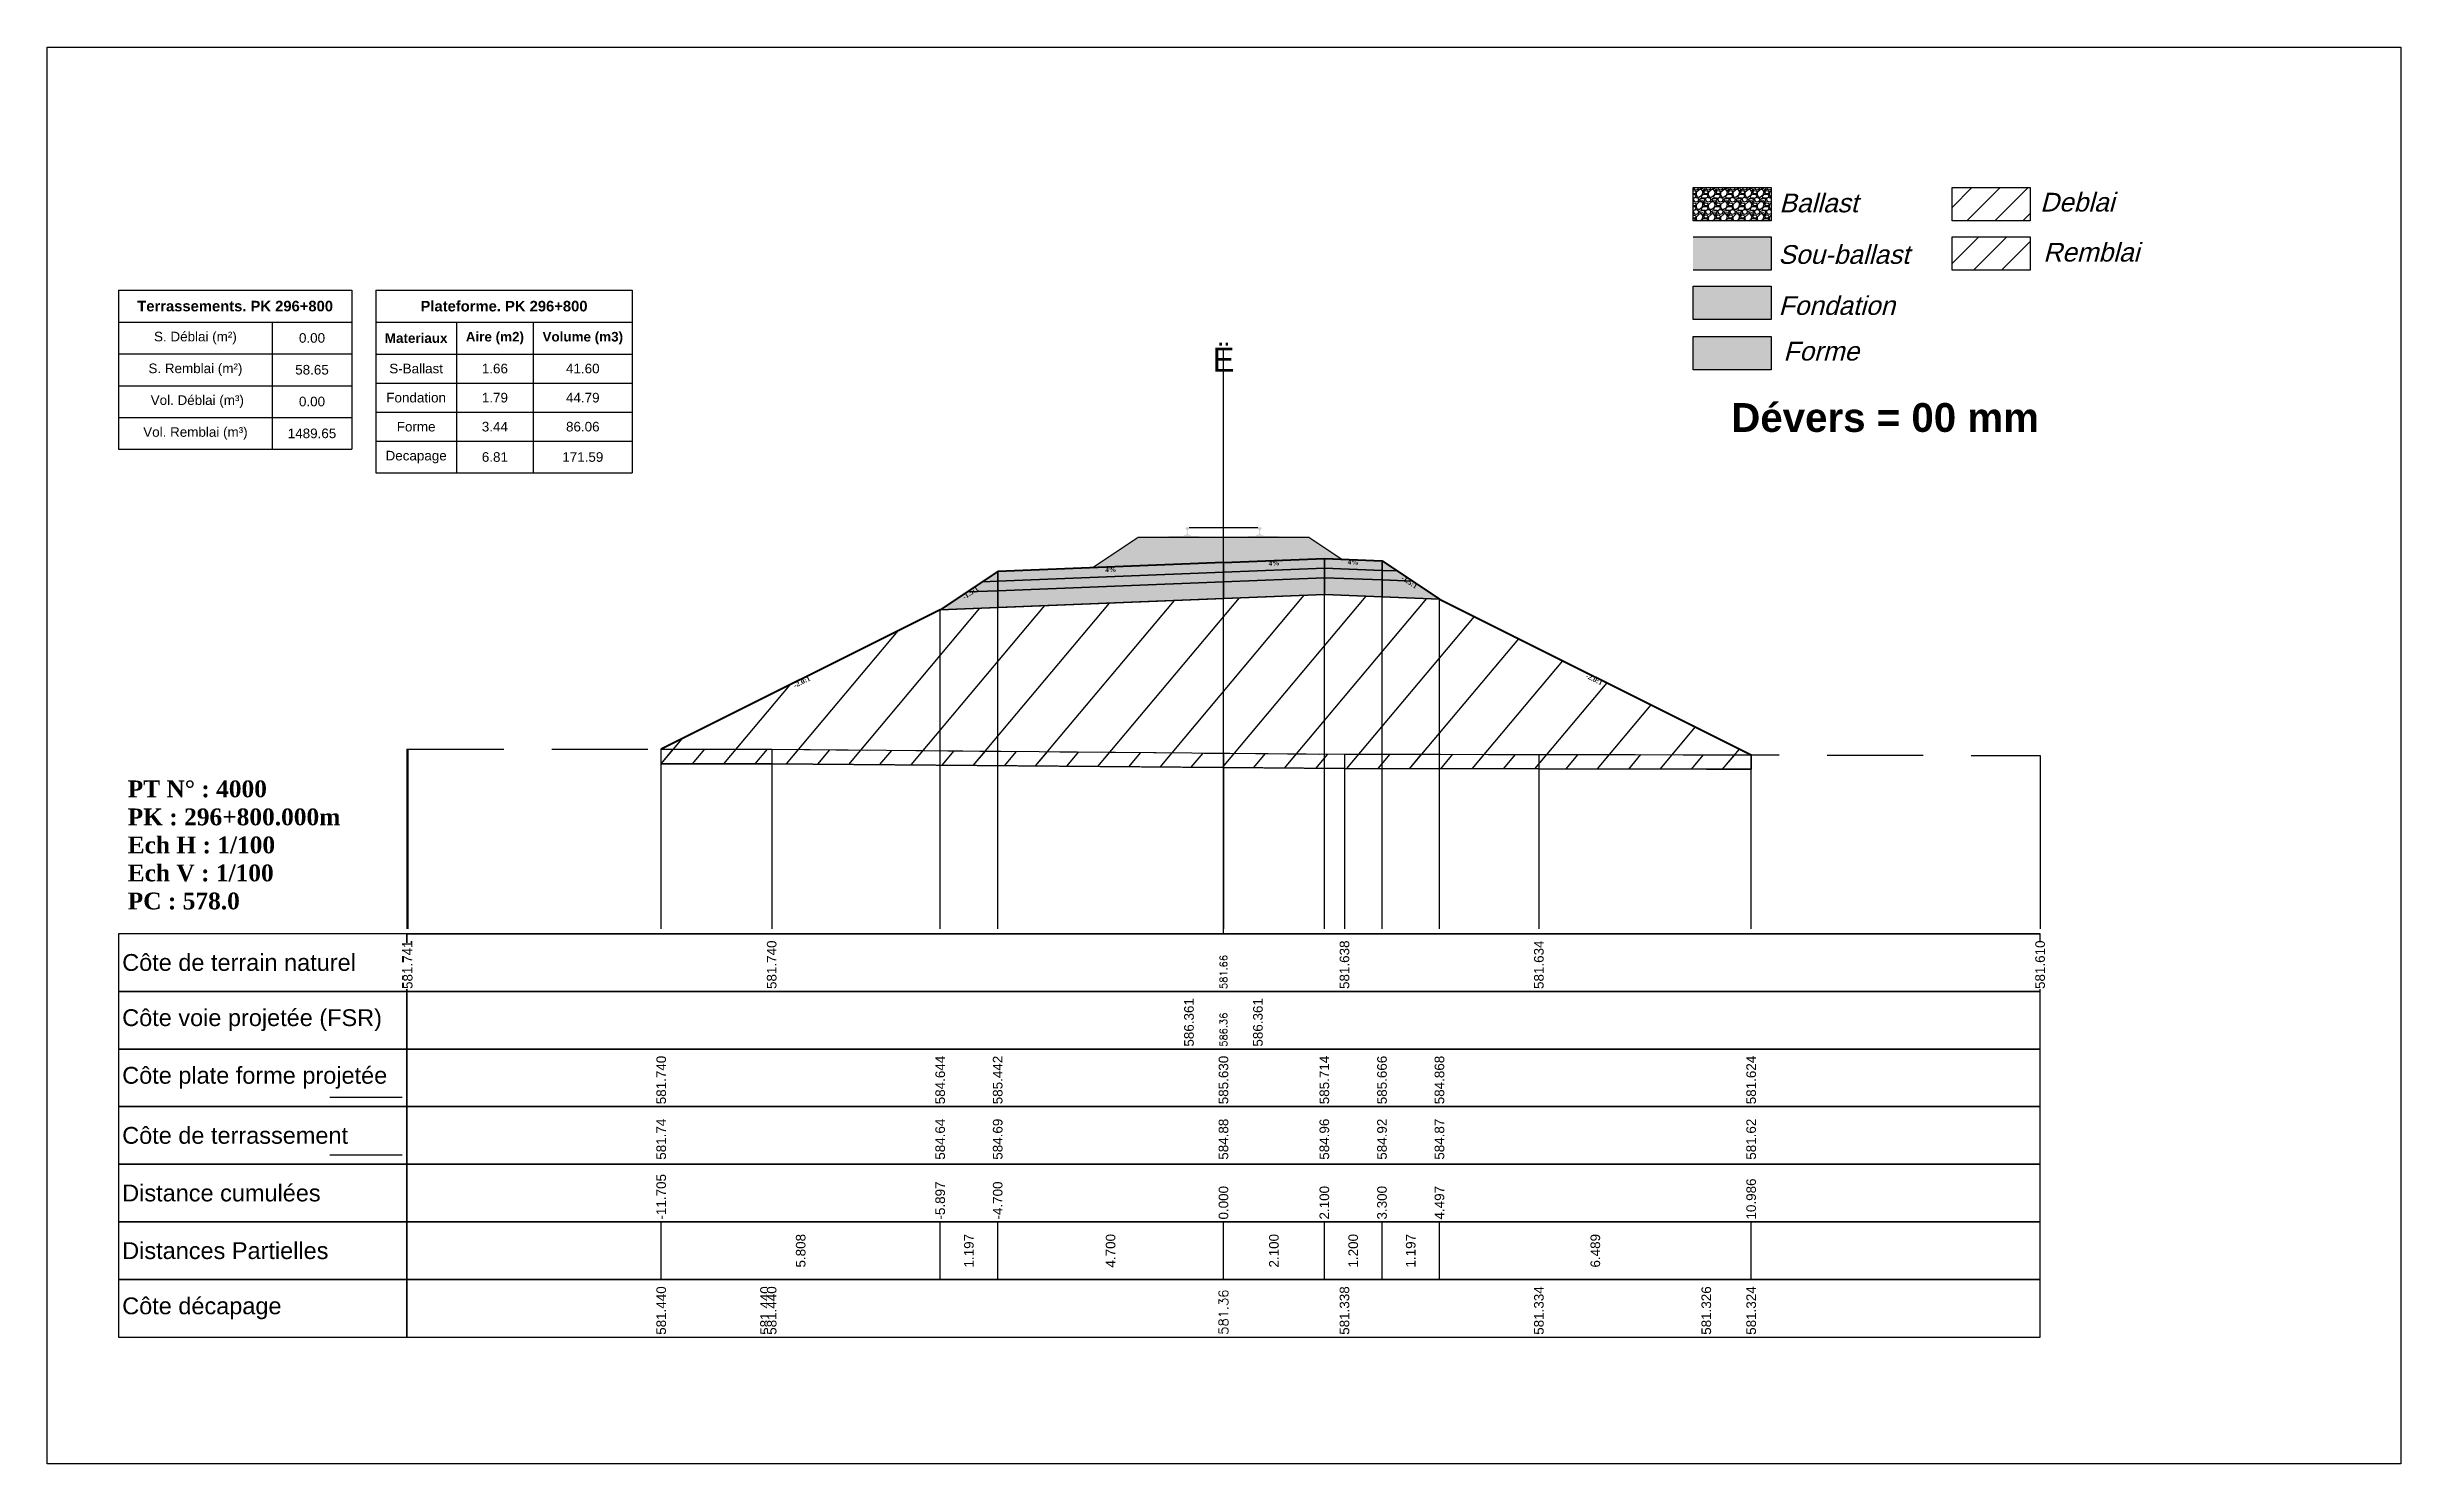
# Model space of a CAD drawing. Header units: millimetres. Extents: x 2762 to 3076, y 916 to 3305.
# Drawn here: x 3026.54 to 3075.54, y 985.65 to 1015.15 of the extents above; entities that cross this region are included whole.
import ezdxf

# ---------------------------------------------------------------- set-up
doc = ezdxf.new("R2010")
doc.units = ezdxf.units.MM
doc.header["$LTSCALE"] = 2
doc.linetypes.add('CACHE', pattern=[9.525, 6.35, -3.175])
doc.linetypes.add('DASHED', pattern=[0.75, 0.5, -0.25])
for name, color, linetype in [('C-ANNO-TABL', 1, 'Continuous'), ('C-ANNO-TABL-TEXT', 150, 'Continuous'), ('C-ANNO-TABL-TITL', 150, 'Continuous'), ('C-ANNO-TABL-TTBL', 5, 'Continuous'), ('C-ROAD-CORR', 5, 'Continuous'), ('C-ROAD-SCTN', 7, 'Continuous')]:
    doc.layers.add(name, color=color, linetype=linetype)
doc.styles.add('ARIAL', font='arial.ttf')
doc.styles.add('C3D_Etiquette', font='romans.shx')
doc.styles.add('C3D_Profil_Travers', font='romans.shx')
doc.styles.get("Standard").update_dxf_attribs({"font": 'arial.ttf'})

msp = doc.modelspace()

# ---------------------------------------------------------------- texts
at = {"color": 7, "linetype": 'Continuous', "lineweight": -3}
for s, insert, char_height, attachment_point, style in [('{\\fWingdings|b0|i0|c2|p0;Ë}', (3051.03, 1008.384), 0.5, 8, 'C3D_Profil_Travers'), ('{\\fTimes New Roman|b1|i0|c0|p18;PT N° : 4000\\PPK : 296+800.000m\\PEch H : 1/100\\PEch V : 1/100\\PPC : 578.0}', (3028.218, 997.184), 0.35, 7, 'C3D_Profil_Travers'), ('{\\fArial|b0|i0|c0|p34;Côte de terrain naturel}', (3028.104, 996.084), 0.35, 4, 'C3D_Etiquette'), ('{\\fArial|b0|i0|c0|p34;Côte plate forme projetée}', (3028.104, 993.684), 0.35, 4, 'C3D_Etiquette'), ('{\\fArial|b0|i0|c0|p34;Côte de terrassement}', (3028.104, 992.484), 0.35, 4, 'C3D_Etiquette'), ('{\\fArial|b0|i0|c0|p34;Distance cumulées}', (3028.104, 991.284), 0.35, 4, 'C3D_Etiquette'), ('{\\fArial|b0|i0|c0|p34;Distances Partielles}', (3028.104, 990.084), 0.35, 4, 'C3D_Etiquette'), ('{\\fArial|b0|i0|c0|p34;Côte décapage}', (3028.104, 988.884), 0.35, 4, 'C3D_Etiquette')]:
    msp.add_mtext(s, dxfattribs=dict(at, insert=insert, char_height=char_height, attachment_point=attachment_point, style=style))
at = {"insert": (3061.599, 1007.733), "char_height": 0.6, "attachment_point": 1}
msp.add_mtext_dynamic_manual_height_columns('{\\fArial|b1|i0|c0|p34;Dévers = 00 mm}', width=8.82587, gutter_width=1.25, heights=[0], dxfattribs=at)
at = {"color": 7, "linetype": 'Continuous', "lineweight": -3, "char_height": 0.1, "attachment_point": 2, "style": 'C3D_Etiquette'}
for s, insert, width, rotation in [('{\\fTimes New Roman|b1|i0|c0|p18;4%}', (3048.68, 1004.316), 0.42071, 2.2906), ('{\\fTimes New Roman|b1|i0|c0|p18;4%}', (3052.08, 1004.452), 0.37094, 2.2906), ('{\\fTimes New Roman|b1|i0|c0|p18;4%}', (3053.729, 1004.47), 0.42071, 357.7094), ('{\\fTimes New Roman|b1|i0|c0|p18;-1.5:1}', (3054.926, 1004.048), 0.34598, 326.3099), ('{\\fTimes New Roman|b1|i0|c0|p18;-1.5:1}', (3045.733, 1003.824), 0.34598, 33.6901), ('{\\fTimes New Roman|b1|i0|c0|p18;-2.0:1}', (3058.769, 1002.026), 0.34598, 333.4349), ('{\\fTimes New Roman|b1|i0|c0|p18;-2.0:1}', (3042.231, 1001.973), 0.34598, 26.5651)]:
    msp.add_mtext(s, dxfattribs=dict(at, insert=insert, width=width, rotation=rotation))
at = {"color": 7, "linetype": 'Continuous', "lineweight": -3, "rotation": 90, "style": 'C3D_Profil_Travers'}
for s, insert, char_height, attachment_point in [('581.66', (3051.03, 995.534), 0.15, 4), ('586.36', (3051.03, 994.334), 0.15, 4), ('{\\fArial|b0|i0|c0|p34;581.74}', (3039.325, 991.979), 0.2, 4), ('{\\fArial|b0|i0|c0|p34;584.64}', (3045.133, 991.979), 0.2, 4), ('{\\fArial|b0|i0|c0|p34;584.69}', (3046.33, 991.979), 0.2, 4), ('{\\fArial|b0|i0|c0|p34;584.88}', (3051.03, 991.979), 0.2, 4), ('{\\fArial|b0|i0|c0|p34;584.96}', (3053.13, 991.979), 0.2, 4), ('{\\fArial|b0|i0|c0|p34;584.92}', (3054.33, 991.979), 0.2, 4), ('{\\fArial|b0|i0|c0|p34;584.87}', (3055.526, 991.979), 0.2, 4), ('{\\fArial|b0|i0|c0|p34;581.62}', (3062.015, 991.979), 0.2, 4), ('{\\fArial|b0|i0|c0|p34;5.808}', (3042.229, 990.084), 0.2, 5), ('{\\fArial|b0|i0|c0|p34;1.197}', (3045.731, 990.084), 0.2, 5), ('{\\fArial|b0|i0|c0|p34;4.700}', (3048.68, 990.084), 0.2, 5), ('{\\fArial|b0|i0|c0|p34;2.100}', (3052.08, 990.084), 0.2, 5), ('{\\fArial|b0|i0|c0|p34;1.200}', (3053.73, 990.084), 0.2, 5), ('{\\fArial|b0|i0|c0|p34;1.197}', (3054.928, 990.084), 0.2, 5), ('{\\fArial|b0|i0|c0|p34;6.489}', (3058.771, 990.084), 0.2, 5), ('581.36', (3051.03, 988.334), 0.2, 4)]:
    msp.add_mtext(s, dxfattribs=dict(at, insert=insert, char_height=char_height, attachment_point=attachment_point))
at = {"color": 7, "linetype": 'Continuous', "lineweight": -3, "insert": (3028.104, 994.884), "char_height": 0.35, "attachment_point": 4}
msp.add_mtext('{\\fArial|b0|i0|c0|p34;Côte voie projetée (FSR)}', dxfattribs=at)
at = {"layer": 'C-ANNO-TABL-TEXT', "color": 7, "style": 'ARIAL', "oblique": 15}
for s, p in [('Ballast', (3062.599, 1011.705)), ('Deblai', (3068.029, 1011.721)), ('Sou-ballast', (3062.579, 1010.632)), ('Remblai', (3068.093, 1010.679)), ('Fondation', (3062.584, 1009.569)), ('Forme', (3062.684, 1008.619))]:
    msp.add_text(s, height=0.39, dxfattribs=at).set_placement(p)
at = {"layer": 'C-ANNO-TABL-TEXT', "color": 7, "linetype": 'Continuous', "lineweight": -3, "char_height": 0.2, "attachment_point": 5, "style": 'ARIAL'}
for s, insert in [('{\\fArial|b0|i0|c0|p34;\\C7;0.00}', (3032.055, 1009.088)), ('{\\fArial|b0|i0|c0|p34;\\C7;58.65}', (3032.055, 1008.426)), ('{\\fArial|b0|i0|c0|p34;\\C7;S-Ballast}', (3034.223, 1008.451)), ('{\\fArial|b0|i0|c0|p34;\\C7;1.66}', (3035.862, 1008.451)), ('{\\C18;\\c0;41.60}', (3037.692, 1008.451)), ('{\\fArial|b0|i0|c0|p34;\\C7;Fondation}', (3034.223, 1007.845)), ('{\\fArial|b0|i0|c0|p34;\\C7;1.79}', (3035.862, 1007.845)), ('{\\C18;\\c0;44.79}', (3037.692, 1007.845)), ('{\\fArial|b0|i0|c0|p34;\\C7;0.00}', (3032.055, 1007.764)), ('{\\fArial|b0|i0|c0|p34;\\C7;1489.65}', (3032.055, 1007.101)), ('{\\fArial|b0|i0|c0|p34;\\C7;Forme}', (3034.223, 1007.241)), ('{\\fArial|b0|i0|c0|p34;\\C7;3.44}', (3035.862, 1007.241)), ('{\\C18;\\c0;86.06}', (3037.692, 1007.241)), ('{\\fArial|b0|i0|c0|p34;\\C7;Decapage}', (3034.223, 1006.609)), ('{\\fArial|b0|i0|c0|p34;\\C7;6.81}', (3035.862, 1006.609)), ('{\\C18;\\c0;171.59}', (3037.692, 1006.609))]:
    msp.add_mtext(s, dxfattribs=dict(at, insert=insert))
at = {"layer": 'C-ANNO-TABL-TITL', "color": 7, "linetype": 'Continuous', "lineweight": -3, "attachment_point": 5, "style": 'ARIAL'}
for s, insert, char_height in [('{\\fArial|b1|i0|c0|p34;\\C7;Terrassements. PK 296+800}', (3030.455, 1009.751), 0.22), ('{\\fArial|b1|i0|c0|p34;\\C18;\\c0;Plateforme. PK 296+800}', (3036.052, 1009.75), 0.22), ('{\\fArial|b0|i0|c0|p34;\\C7;S. Déblai (m²) }', (3029.628, 1009.088), 0.2), ('{\\fArial|b1|i0|c0|p34;\\C7;Materiaux   }', (3034.223, 1009.085), 0.2), ('{\\fArial|b1|i0|c0|p34;\\C7;Aire (m2)}', (3035.862, 1009.085), 0.2), ('{\\fArial|b1|i0|c0|p34;\\C7;Volume (m3)}', (3037.692, 1009.085), 0.2), ('{\\fArial|b0|i0|c0|p34;\\C7;S. Remblai (m²) }', (3029.628, 1008.426), 0.2), ('{\\fArial|b0|i0|c0|p34;\\C7; Vol. Déblai (m³) }', (3029.628, 1007.764), 0.2), ('{\\fArial|b0|i0|c0|p34;\\C7;Vol. Remblai (m³)}', (3029.628, 1007.101), 0.2)]:
    msp.add_mtext(s, dxfattribs=dict(at, insert=insert, char_height=char_height))

# ---------------------------------------------------------------- hatches: boundary and pattern name
h = msp.add_hatch(color=11)
h.dxf.hatch_style = 1
h.paths.add_polyline_path([(3062.431, 1011.191), (3060.805, 1011.191), (3060.805, 1010.499), (3062.431, 1010.499)])
h = msp.add_hatch(color=30)
h.dxf.hatch_style = 1
h.paths.add_polyline_path([(3062.431, 1010.164), (3060.805, 1010.164), (3060.805, 1009.472), (3062.431, 1009.472)])
h = msp.add_hatch(color=83)
h.dxf.hatch_style = 1
h.paths.add_polyline_path([(3062.431, 1009.118), (3060.805, 1009.118), (3060.805, 1008.426), (3062.431, 1008.426)])
at = {"linetype": 'Continuous', "lineweight": -3}
msp.add_hatch(color=254, dxfattribs=at).paths.add_polyline_path([(3049.812, 1004.761), (3049.812, 1004.946), (3049.927, 1004.968), (3050.275, 1004.968), (3050.275, 1004.973), (3050.201, 1004.973), (3050.201, 1004.983), (3050.202, 1004.984), (3050.204, 1004.985), (3050.205, 1004.985), (3050.225, 1004.987), (3050.228, 1004.987), (3050.231, 1004.988), (3050.259, 1004.999), (3050.262, 1005), (3050.263, 1005.001), (3050.264, 1005.003), (3050.265, 1005.007), (3050.266, 1005.014), (3050.267, 1005.023), (3050.268, 1005.033), (3050.268, 1005.057), (3050.267, 1005.073), (3050.267, 1005.079), (3050.266, 1005.085), (3050.265, 1005.09), (3050.265, 1005.092), (3050.264, 1005.095), (3050.263, 1005.097), (3050.262, 1005.098), (3050.261, 1005.1), (3050.26, 1005.1), (3050.244, 1005.106), (3050.242, 1005.108), (3050.241, 1005.109), (3050.24, 1005.11), (3050.24, 1005.113), (3050.24, 1005.131), (3050.241, 1005.135), (3050.242, 1005.137), (3050.244, 1005.14), (3050.246, 1005.141), (3050.249, 1005.143), (3050.25, 1005.143), (3050.254, 1005.144), (3050.258, 1005.144), (3050.261, 1005.145), (3050.265, 1005.145), (3050.27, 1005.145), (3050.273, 1005.145), (3050.276, 1005.145), (3050.28, 1005.145), (3050.283, 1005.145), (3050.287, 1005.145), (3050.292, 1005.145), (3050.295, 1005.144), (3050.299, 1005.144), (3050.303, 1005.143), (3050.304, 1005.143), (3050.306, 1005.141), (3050.309, 1005.14), (3050.311, 1005.137), (3050.312, 1005.135), (3050.312, 1005.131), (3050.312, 1005.113), (3050.312, 1005.11), (3050.312, 1005.109), (3050.311, 1005.108), (3050.309, 1005.106), (3050.293, 1005.1), (3050.292, 1005.1), (3050.29, 1005.098), (3050.289, 1005.097), (3050.289, 1005.095), (3050.288, 1005.092), (3050.287, 1005.09), (3050.287, 1005.085), (3050.286, 1005.079), (3050.285, 1005.073), (3050.285, 1005.057), (3050.285, 1005.033), (3050.286, 1005.023), (3050.287, 1005.014), (3050.288, 1005.007), (3050.289, 1005.003), (3050.29, 1005.001), (3050.291, 1005), (3050.293, 1004.999), (3050.322, 1004.988), (3050.325, 1004.987), (3050.328, 1004.987), (3050.348, 1004.985), (3050.349, 1004.985), (3050.35, 1004.984), (3050.351, 1004.983), (3050.351, 1004.973), (3050.277, 1004.973), (3050.277, 1004.968), (3050.481, 1004.968), (3050.613, 1004.937), (3051.447, 1004.937), (3051.578, 1004.968), (3051.782, 1004.968), (3051.782, 1004.973), (3051.708, 1004.973), (3051.708, 1004.983), (3051.709, 1004.984), (3051.711, 1004.985), (3051.712, 1004.985), (3051.732, 1004.987), (3051.735, 1004.987), (3051.738, 1004.988), (3051.766, 1004.999), (3051.769, 1005), (3051.77, 1005.001), (3051.771, 1005.003), (3051.772, 1005.007), (3051.773, 1005.014), (3051.774, 1005.023), (3051.775, 1005.033), (3051.775, 1005.057), (3051.774, 1005.073), (3051.774, 1005.079), (3051.773, 1005.085), (3051.772, 1005.09), (3051.772, 1005.092), (3051.771, 1005.095), (3051.77, 1005.097), (3051.769, 1005.098), (3051.768, 1005.1), (3051.767, 1005.1), (3051.751, 1005.106), (3051.749, 1005.108), (3051.748, 1005.109), (3051.747, 1005.11), (3051.747, 1005.113), (3051.747, 1005.131), (3051.748, 1005.135), (3051.749, 1005.137), (3051.751, 1005.14), (3051.753, 1005.141), (3051.756, 1005.143), (3051.757, 1005.143), (3051.761, 1005.144), (3051.765, 1005.144), (3051.768, 1005.145), (3051.772, 1005.145), (3051.777, 1005.145), (3051.78, 1005.145), (3051.783, 1005.145), (3051.787, 1005.145), (3051.79, 1005.145), (3051.794, 1005.145), (3051.799, 1005.145), (3051.802, 1005.144), (3051.806, 1005.144), (3051.81, 1005.143), (3051.811, 1005.143), (3051.813, 1005.141), (3051.816, 1005.14), (3051.818, 1005.137), (3051.819, 1005.135), (3051.819, 1005.131), (3051.819, 1005.113), (3051.819, 1005.11), (3051.819, 1005.109), (3051.818, 1005.108), (3051.816, 1005.106), (3051.8, 1005.1), (3051.799, 1005.1), (3051.797, 1005.098), (3051.796, 1005.097), (3051.796, 1005.095), (3051.795, 1005.092), (3051.794, 1005.09), (3051.794, 1005.085), (3051.793, 1005.079), (3051.792, 1005.073), (3051.792, 1005.057), (3051.792, 1005.033), (3051.793, 1005.023), (3051.794, 1005.014), (3051.795, 1005.007), (3051.796, 1005.003), (3051.797, 1005.001), (3051.798, 1005), (3051.8, 1004.999), (3051.829, 1004.988), (3051.832, 1004.987), (3051.835, 1004.987), (3051.855, 1004.985), (3051.856, 1004.985), (3051.857, 1004.984), (3051.858, 1004.983), (3051.858, 1004.973), (3051.784, 1004.973), (3051.784, 1004.968), (3052.132, 1004.968), (3052.247, 1004.946), (3052.247, 1004.761)])
h = msp.add_hatch(dxfattribs=at)
h.set_pattern_fill('GRAVEL', color=252, scale=0.009, style=0)
h.set_pattern_definition([(228.0128, (3048.461781, 1004.533285), (-1.8288, -2.0574), [0.030755, -3.0447435]), (184.96974, (3048.441207, 1004.510425), (2.743199999, 0.228600013), [0.0527764, -5.2248644]), (132.51045, (3048.388629, 1004.505853), (2.286, -2.5146), [0.0372133, -3.684125]), (267.2737, (3048.299475, 1004.448703), (0.2286, 4.572), [0.0480604, -4.7579794]), (292.83365, (3048.297189, 1004.400697), (-1.143, 2.7432), [0.047127, -4.6655827]), (357.2737, (3048.315477, 1004.357263), (-4.572, 0.2286), [0.0480604, -4.7579794]), (37.69424, (3048.363483, 1004.354977), (-2.9718, -2.286), [0.0635574, -6.2921804]), (72.25533, (3048.413775, 1004.393839), (1.6002, 5.0292), [0.0600048, -5.940473]), (121.42957, (3048.432063, 1004.450989), (-1.8288, 2.9718), [0.048223, -4.774099]), (175.23636, (3048.406917, 1004.492137), (2.5146, -0.2286), [0.055054, -2.697654]), (222.39744, (3048.352053, 1004.496709), (-2.7432, -2.5146), [0.071197, -7.0485095]), (138.81407, (3048.52579, 1004.446417), (-1.6002, 1.3716), [0.0243004, -2.405751]), (171.46923, (3048.507501, 1004.462419), (2.9718, -0.4572), [0.0462314, -4.5769175]), (225, (3048.46178, 1004.46928), (-3e-17, -0.2286), [0.032329, -0.29096]), (203.1986, (3048.44578, 1004.49671), (1.143, 0.4572), [0.01741, -1.723556]), (291.8014, (3048.429777, 1004.48985), (-0.2286, 0.6858), [0.024621, -1.206428]), (30.9638, (3048.43892, 1004.46699), (0.6858, 0.4572), [0.039989, -1.292967]), (161.565, (3048.47321, 1004.487565), (0.4572, -0.2286), [0.028916, -0.693981]), (16.38954, (3048.297189, 1004.489851), (2.286, 0.6858), [0.040508, -4.0102944]), (70.34618, (3048.336051, 1004.50128), (-0.9144, -2.5146), [0.033984, -3.3643994]), (293.1986, (3048.47321, 1004.533285), (-0.4572, 1.143), [0.034819, -1.7061465]), (343.61046, (3048.486927, 1004.501281), (-2.286, 0.6858), [0.040508, -4.0102944]), (339.44395, (3048.29719, 1004.34812), (-1.143, 0.4572), [0.039063, -1.914096]), (294.77514, (3048.333765, 1004.334403), (-1.143, 2.5146), [0.0327305, -3.2403234]), (66.8014, (3048.475497, 1004.304685), (0.4572, 1.143), [0.034819, -1.7061465]), (17.35402, (3048.489213, 1004.336689), (-2.9718, -0.9144), [0.0383204, -3.793714]), (69.44395, (3048.363483, 1004.304685), (-0.4572, -1.143), [0.0195316, -1.933628]), (101.3099, (3048.46178, 1004.304685), (-0.2286, 0.9144), [0.011656, -1.1539795]), (165.9638, (3048.459495, 1004.316115), (0.6858, -0.2286), [0.047127, -0.895415]), (186.009, (3048.413775, 1004.327545), (2.286, 0.2286), [0.043674, -4.323723]), (303.69, (3048.43892, 1004.446417), (-0.2286, 0.4572), [0.032969, -0.79126]), (353.15723, (3048.457209, 1004.418985), (3.8862, -0.4572), [0.05756, -5.698441]), (60.9454, (3048.51436, 1004.412127), (-0.9144, -1.6002), [0.023536, -2.330045]), (90, (3048.5258, 1004.4327), (-0.2286, 0.2286), [0.013716, -0.214884]), (120.25644, (3048.409203, 1004.334403), (0.9144, -1.6002), [0.031758, -3.1440547]), (48.0128, (3048.393201, 1004.361835), (1.8288, 2.0574), [0.06151, -3.0139886]), (0, (3048.43435, 1004.40755), (0.2286, 0.2286), [0.059436, -0.169164]), (325.30485, (3048.493785, 1004.407555), (2.286, -1.6002), [0.036145, -3.5783385]), (254.0546, (3048.523503, 1004.38698), (-0.2286, -0.9144), [0.033285, -1.6309485]), (207.64598, (3048.514359, 1004.354977), (-4.3434, -2.286), [0.054193, -5.365122]), (175.42608, (3048.466353, 1004.329831), (-2.9718, 0.2286), [0.0573327, -5.675926])])
h.paths.add_polyline_path([(3048.297, 1004.305), (3049.255, 1004.943), (3052.805, 1004.943), (3053.494, 1004.483), (3053.13, 1004.498)])
h = msp.add_hatch(color=83, dxfattribs=at)
h.paths.add_polyline_path([(3054.33, 1003.7), (3054.33, 1004.05), (3054.968, 1004.024), (3055.526, 1003.652)])
h.paths.add_polyline_path([(3053.13, 1003.748), (3053.13, 1004.098), (3054.33, 1004.05), (3054.33, 1003.7)])
h.paths.add_polyline_path([(3051.03, 1003.664), (3051.03, 1004.014), (3053.13, 1004.098), (3053.13, 1003.748)])
h.paths.add_polyline_path([(3046.33, 1003.476), (3046.33, 1003.826), (3051.03, 1004.014), (3051.03, 1003.664)])
h.paths.add_polyline_path([(3045.133, 1003.428), (3045.691, 1003.8), (3046.33, 1003.826), (3046.33, 1003.476)])
h = msp.add_hatch(color=30, dxfattribs=at)
h.paths.add_polyline_path([(3054.33, 1004.05), (3054.33, 1004.25), (3054.649, 1004.237), (3054.968, 1004.024)])
h.paths.add_polyline_path([(3053.13, 1004.098), (3053.13, 1004.298), (3054.33, 1004.25), (3054.33, 1004.05)])
h.paths.add_polyline_path([(3051.03, 1004.014), (3051.03, 1004.214), (3053.13, 1004.298), (3053.13, 1004.098)])
h.paths.add_polyline_path([(3046.33, 1003.826), (3046.33, 1004.026), (3051.03, 1004.214), (3051.03, 1004.014)])
h.paths.add_polyline_path([(3045.691, 1003.8), (3046.01, 1004.013), (3046.33, 1004.026), (3046.33, 1003.826)])
h = msp.add_hatch(color=11, dxfattribs=at)
h.paths.add_polyline_path([(3054.33, 1004.25), (3054.33, 1004.45), (3054.649, 1004.237)])
h.paths.add_polyline_path([(3053.13, 1004.298), (3053.13, 1004.498), (3054.33, 1004.45), (3054.33, 1004.25)])
h.paths.add_polyline_path([(3051.03, 1004.214), (3051.03, 1004.414), (3053.13, 1004.498), (3053.13, 1004.298)])
h.paths.add_polyline_path([(3046.33, 1004.026), (3046.33, 1004.226), (3051.03, 1004.414), (3051.03, 1004.214)])
h.paths.add_polyline_path([(3046.01, 1004.013), (3046.33, 1004.226), (3046.33, 1004.026)])
h = msp.add_hatch(dxfattribs=at)
h.set_pattern_fill('_U', color=3, angle=50, style=0, pattern_type=0)
h.set_pattern_definition([(50, (3039.3248, 1000.2241), (-0.766044, 0.642788), [])])
h.paths.add_polyline_path([(3039.325, 1000.224), (3039.325, 1000.524), (3045.133, 1003.428), (3053.13, 1003.748), (3055.526, 1003.652), (3062.015, 1000.408), (3062.015, 1000.108), (3057.596, 1000.118), (3053.549, 1000.122), (3041.625, 1000.224)])
h = msp.add_hatch(dxfattribs=at)
h.set_pattern_fill('_U', color=150, scale=0.5, angle=50, style=0, pattern_type=0)
h.set_pattern_definition([(50, (3039.32483, 1000.2241), (-0.383022, 0.321394), [])])
h.paths.add_polyline_path([(3039.325, 1000.224), (3039.325, 1000.524), (3041.625, 1000.524), (3053.549, 1000.422), (3057.596, 1000.418), (3062.015, 1000.408), (3062.015, 1000.108), (3057.596, 1000.118), (3053.549, 1000.122), (3041.625, 1000.224)])

# ---------------------------------------------------------------- linework, layer by layer
for p, q in [((3060.805, 1012.219), (3062.431, 1012.219)), ((3060.805, 1012.219), (3062.431, 1012.219)), ((3060.805, 1011.527), (3060.805, 1012.219)), ((3062.431, 1012.219), (3062.431, 1011.527)), ((3062.431, 1012.219), (3062.431, 1011.527)), ((3066.198, 1012.219), (3067.824, 1012.219)), ((3066.198, 1011.527), (3066.198, 1012.219)), ((3067.824, 1012.219), (3067.824, 1011.527)), ((3062.431, 1011.527), (3060.805, 1011.527)), ((3062.431, 1011.527), (3060.805, 1011.527)), ((3067.824, 1011.527), (3066.198, 1011.527)), ((3060.805, 1011.191), (3062.431, 1011.191)), ((3062.431, 1011.191), (3062.431, 1010.499)), ((3066.198, 1011.191), (3067.824, 1011.191)), ((3066.198, 1010.499), (3066.198, 1011.191)), ((3067.824, 1011.191), (3067.824, 1010.499)), ((3062.431, 1010.499), (3060.805, 1010.499)), ((3067.824, 1010.499), (3066.198, 1010.499)), ((3060.805, 1010.164), (3062.431, 1010.164)), ((3060.805, 1009.472), (3060.805, 1010.164)), ((3062.431, 1010.164), (3062.431, 1009.472)), ((3062.431, 1009.472), (3060.805, 1009.472)), ((3060.805, 1009.118), (3062.431, 1009.118)), ((3060.805, 1008.426), (3060.805, 1009.118)), ((3062.431, 1009.118), (3062.431, 1008.426)), ((3062.431, 1008.426), (3060.805, 1008.426))]:
    msp.add_line(p, q)
at = {"linetype": 'Continuous'}
for p, q in [((3060.808, 1012.172), (3060.805, 1012.173)), ((3060.805, 1012.17), (3060.808, 1012.172)), ((3060.845, 1012.144), (3060.805, 1012.15)), ((3060.805, 1012.104), (3060.855, 1012.098)), ((3060.805, 1012.083), (3060.831, 1012.083)), ((3060.857, 1012.019), (3060.805, 1011.992)), ((3060.808, 1011.918), (3060.805, 1011.919)), ((3060.805, 1011.916), (3060.808, 1011.918)), ((3060.845, 1011.89), (3060.805, 1011.896)), ((3060.805, 1011.85), (3060.855, 1011.844)), ((3060.809, 1011.969), (3060.824, 1011.934)), ((3060.81, 1011.969), (3060.826, 1012.005)), ((3060.811, 1012.219), (3060.824, 1012.188)), ((3060.823, 1012.188), (3060.866, 1012.175)), ((3060.823, 1011.934), (3060.866, 1011.921)), ((3060.826, 1012.005), (3060.867, 1012.018)), ((3060.83, 1012.086), (3060.864, 1012.063)), ((3060.868, 1012.128), (3060.847, 1012.145)), ((3060.868, 1011.874), (3060.847, 1011.891)), ((3060.854, 1012.088), (3060.867, 1012.111)), ((3060.864, 1012.061), (3060.854, 1012.025)), ((3060.854, 1011.834), (3060.867, 1011.857)), ((3060.866, 1012.175), (3060.91, 1012.188)), ((3060.866, 1012.016), (3060.907, 1012.001)), ((3060.866, 1011.921), (3060.91, 1011.934)), ((3060.869, 1012.129), (3060.867, 1012.076)), ((3060.867, 1012.111), (3060.867, 1012.127)), ((3060.867, 1012.076), (3060.887, 1012.028)), ((3060.869, 1011.875), (3060.867, 1011.822)), ((3060.867, 1011.857), (3060.867, 1011.873)), ((3060.934, 1012.175), (3060.875, 1012.122)), ((3060.934, 1011.921), (3060.875, 1011.868)), ((3060.887, 1012.025), (3060.94, 1012.022)), ((3060.906, 1012.003), (3060.921, 1011.97)), ((3060.91, 1012.187), (3060.921, 1012.219)), ((3060.91, 1011.933), (3060.923, 1011.969)), ((3060.987, 1012.175), (3060.926, 1012.18)), ((3060.987, 1011.921), (3060.926, 1011.926)), ((3060.967, 1011.939), (3060.939, 1011.969)), ((3060.94, 1012.025), (3060.996, 1012.068)), ((3060.94, 1011.969), (3060.948, 1011.989)), ((3060.967, 1012.193), (3060.943, 1012.219)), ((3060.996, 1011.989), (3060.948, 1011.984)), ((3061.01, 1012.199), (3060.952, 1012.194)), ((3061.01, 1011.945), (3060.952, 1011.94)), ((3060.974, 1012.033), (3061.019, 1012.083)), ((3060.993, 1012.003), (3060.975, 1012.034)), ((3061.014, 1012.131), (3060.986, 1012.176)), ((3061.014, 1011.877), (3060.986, 1011.922)), ((3061.055, 1011.999), (3060.991, 1012.004)), ((3060.996, 1012.068), (3061.016, 1012.132)), ((3061.047, 1011.982), (3060.996, 1011.994)), ((3060.996, 1011.814), (3061.016, 1011.878)), ((3061.013, 1012.175), (3061.023, 1012.15)), ((3061.013, 1011.921), (3061.023, 1011.896)), ((3061.032, 1012.183), (3061.014, 1012.176)), ((3061.032, 1011.929), (3061.014, 1011.922)), ((3061.019, 1012.083), (3061.085, 1012.083)), ((3061.024, 1012.149), (3061.062, 1012.172)), ((3061.049, 1012.152), (3061.024, 1012.127)), ((3061.024, 1012.127), (3061.044, 1012.096)), ((3061.024, 1011.895), (3061.062, 1011.918)), ((3061.049, 1011.898), (3061.024, 1011.873)), ((3061.024, 1011.873), (3061.044, 1011.842)), ((3061.044, 1012.219), (3061.026, 1012.198)), ((3061.044, 1012.219), (3061.026, 1012.198)), ((3061.049, 1011.97), (3061.026, 1011.944)), ((3061.062, 1012.172), (3061.031, 1012.182)), ((3061.062, 1011.918), (3061.031, 1011.928)), ((3061.045, 1012.106), (3061.109, 1012.098)), ((3061.045, 1011.852), (3061.109, 1011.844)), ((3061.049, 1011.969), (3061.047, 1011.982)), ((3061.099, 1012.144), (3061.049, 1012.151)), ((3061.099, 1012.144), (3061.049, 1012.151)), ((3061.099, 1011.89), (3061.049, 1011.897)), ((3061.111, 1012.019), (3061.058, 1011.991)), ((3061.063, 1011.969), (3061.078, 1011.934)), ((3061.064, 1011.969), (3061.08, 1012.005)), ((3061.065, 1012.219), (3061.078, 1012.188)), ((3061.065, 1012.219), (3061.078, 1012.188)), ((3061.077, 1012.188), (3061.12, 1012.175)), ((3061.077, 1012.188), (3061.12, 1012.175)), ((3061.077, 1011.934), (3061.12, 1011.921)), ((3061.08, 1012.005), (3061.121, 1012.018)), ((3061.084, 1012.086), (3061.118, 1012.063)), ((3061.122, 1012.128), (3061.101, 1012.145)), ((3061.122, 1012.128), (3061.101, 1012.145)), ((3061.122, 1011.874), (3061.101, 1011.891)), ((3061.108, 1012.088), (3061.121, 1012.111)), ((3061.118, 1012.061), (3061.108, 1012.025)), ((3061.108, 1011.834), (3061.121, 1011.857)), ((3061.12, 1012.175), (3061.164, 1012.188)), ((3061.12, 1012.175), (3061.164, 1012.188)), ((3061.12, 1012.016), (3061.161, 1012.001)), ((3061.12, 1011.921), (3061.164, 1011.934)), ((3061.123, 1012.129), (3061.121, 1012.076)), ((3061.123, 1012.129), (3061.121, 1012.076)), ((3061.121, 1012.111), (3061.121, 1012.127)), ((3061.121, 1012.111), (3061.121, 1012.127)), ((3061.121, 1012.076), (3061.141, 1012.028)), ((3061.123, 1011.875), (3061.121, 1011.822)), ((3061.121, 1011.857), (3061.121, 1011.873)), ((3061.188, 1012.175), (3061.129, 1012.122)), ((3061.188, 1012.175), (3061.129, 1012.122)), ((3061.188, 1011.921), (3061.129, 1011.868)), ((3061.141, 1012.025), (3061.194, 1012.022)), ((3061.16, 1012.003), (3061.175, 1011.97)), ((3061.164, 1012.187), (3061.175, 1012.219)), ((3061.164, 1012.187), (3061.175, 1012.219)), ((3061.164, 1011.933), (3061.177, 1011.969)), ((3061.241, 1012.175), (3061.18, 1012.18)), ((3061.241, 1012.175), (3061.18, 1012.18)), ((3061.241, 1011.921), (3061.18, 1011.926)), ((3061.221, 1011.939), (3061.193, 1011.969)), ((3061.194, 1012.025), (3061.25, 1012.068)), ((3061.194, 1012.025), (3061.25, 1012.068)), ((3061.194, 1011.969), (3061.202, 1011.989)), ((3061.221, 1012.193), (3061.197, 1012.219)), ((3061.221, 1012.193), (3061.197, 1012.219)), ((3061.25, 1011.989), (3061.202, 1011.984)), ((3061.264, 1012.199), (3061.206, 1012.194)), ((3061.264, 1012.199), (3061.206, 1012.194)), ((3061.264, 1011.945), (3061.206, 1011.94)), ((3061.228, 1012.033), (3061.273, 1012.083)), ((3061.228, 1012.033), (3061.273, 1012.083)), ((3061.247, 1012.003), (3061.229, 1012.034)), ((3061.247, 1012.003), (3061.229, 1012.034)), ((3061.268, 1012.131), (3061.24, 1012.176)), ((3061.268, 1012.131), (3061.24, 1012.176)), ((3061.268, 1011.877), (3061.24, 1011.922)), ((3061.309, 1011.999), (3061.245, 1012.004)), ((3061.309, 1011.999), (3061.245, 1012.004)), ((3061.25, 1012.068), (3061.27, 1012.132)), ((3061.25, 1012.068), (3061.27, 1012.132)), ((3061.301, 1011.982), (3061.25, 1011.994)), ((3061.301, 1011.982), (3061.25, 1011.994)), ((3061.25, 1011.814), (3061.27, 1011.878)), ((3061.267, 1012.175), (3061.277, 1012.15)), ((3061.267, 1012.175), (3061.277, 1012.15)), ((3061.267, 1011.921), (3061.277, 1011.896)), ((3061.286, 1012.183), (3061.268, 1012.176)), ((3061.286, 1012.183), (3061.268, 1012.176)), ((3061.286, 1011.929), (3061.268, 1011.922)), ((3061.273, 1012.083), (3061.339, 1012.083)), ((3061.273, 1012.083), (3061.339, 1012.083)), ((3061.278, 1012.149), (3061.316, 1012.172)), ((3061.278, 1012.149), (3061.316, 1012.172)), ((3061.303, 1012.152), (3061.278, 1012.127)), ((3061.303, 1012.152), (3061.278, 1012.127)), ((3061.278, 1012.127), (3061.298, 1012.096)), ((3061.278, 1012.127), (3061.298, 1012.096)), ((3061.278, 1011.895), (3061.316, 1011.918)), ((3061.303, 1011.898), (3061.278, 1011.873)), ((3061.278, 1011.873), (3061.298, 1011.842)), ((3061.298, 1012.219), (3061.28, 1012.198)), ((3061.298, 1012.219), (3061.28, 1012.198)), ((3061.303, 1011.97), (3061.28, 1011.944)), ((3061.303, 1011.97), (3061.28, 1011.944)), ((3061.316, 1012.172), (3061.285, 1012.182)), ((3061.316, 1012.172), (3061.285, 1012.182)), ((3061.316, 1011.918), (3061.285, 1011.928)), ((3061.299, 1012.106), (3061.363, 1012.098)), ((3061.299, 1012.106), (3061.363, 1012.098)), ((3061.299, 1011.852), (3061.363, 1011.844)), ((3061.303, 1011.969), (3061.301, 1011.982)), ((3061.303, 1011.969), (3061.301, 1011.982)), ((3061.353, 1012.144), (3061.303, 1012.151)), ((3061.353, 1012.144), (3061.303, 1012.151)), ((3061.353, 1011.89), (3061.303, 1011.897)), ((3061.365, 1012.019), (3061.312, 1011.991)), ((3061.365, 1012.019), (3061.312, 1011.991)), ((3061.317, 1011.969), (3061.332, 1011.934)), ((3061.317, 1011.969), (3061.332, 1011.934)), ((3061.318, 1011.969), (3061.334, 1012.005)), ((3061.318, 1011.969), (3061.334, 1012.005)), ((3061.319, 1012.219), (3061.332, 1012.188)), ((3061.319, 1012.219), (3061.332, 1012.188)), ((3061.331, 1012.188), (3061.374, 1012.175)), ((3061.331, 1012.188), (3061.374, 1012.175)), ((3061.331, 1011.934), (3061.374, 1011.921)), ((3061.331, 1011.934), (3061.374, 1011.921)), ((3061.334, 1012.005), (3061.375, 1012.018)), ((3061.334, 1012.005), (3061.375, 1012.018)), ((3061.338, 1012.086), (3061.372, 1012.063)), ((3061.338, 1012.086), (3061.372, 1012.063)), ((3061.376, 1012.128), (3061.355, 1012.145)), ((3061.376, 1012.128), (3061.355, 1012.145)), ((3061.376, 1011.874), (3061.355, 1011.891)), ((3061.362, 1012.088), (3061.375, 1012.111)), ((3061.362, 1012.088), (3061.375, 1012.111)), ((3061.372, 1012.061), (3061.362, 1012.025)), ((3061.372, 1012.061), (3061.362, 1012.025)), ((3061.362, 1011.834), (3061.375, 1011.857)), ((3061.374, 1012.175), (3061.418, 1012.188)), ((3061.374, 1012.175), (3061.418, 1012.188)), ((3061.374, 1012.016), (3061.415, 1012.001)), ((3061.374, 1012.016), (3061.415, 1012.001)), ((3061.374, 1011.921), (3061.418, 1011.934)), ((3061.374, 1011.921), (3061.418, 1011.934)), ((3061.377, 1012.129), (3061.375, 1012.076)), ((3061.377, 1012.129), (3061.375, 1012.076)), ((3061.375, 1012.111), (3061.375, 1012.127)), ((3061.375, 1012.111), (3061.375, 1012.127)), ((3061.375, 1012.076), (3061.395, 1012.028)), ((3061.375, 1012.076), (3061.395, 1012.028)), ((3061.377, 1011.875), (3061.375, 1011.822)), ((3061.375, 1011.857), (3061.375, 1011.873)), ((3061.442, 1012.175), (3061.383, 1012.122)), ((3061.442, 1012.175), (3061.383, 1012.122)), ((3061.442, 1011.921), (3061.383, 1011.868)), ((3061.442, 1011.921), (3061.383, 1011.868)), ((3061.395, 1012.025), (3061.448, 1012.022)), ((3061.395, 1012.025), (3061.448, 1012.022)), ((3061.414, 1012.003), (3061.429, 1011.97)), ((3061.414, 1012.003), (3061.429, 1011.97)), ((3061.418, 1012.187), (3061.429, 1012.219)), ((3061.418, 1012.187), (3061.429, 1012.219)), ((3061.418, 1011.933), (3061.431, 1011.969)), ((3061.418, 1011.933), (3061.431, 1011.969)), ((3061.495, 1012.175), (3061.434, 1012.18)), ((3061.495, 1012.175), (3061.434, 1012.18)), ((3061.495, 1011.921), (3061.434, 1011.926)), ((3061.495, 1011.921), (3061.434, 1011.926)), ((3061.475, 1011.939), (3061.447, 1011.969)), ((3061.475, 1011.939), (3061.447, 1011.969)), ((3061.448, 1012.025), (3061.504, 1012.068)), ((3061.448, 1012.025), (3061.504, 1012.068)), ((3061.448, 1011.969), (3061.456, 1011.989)), ((3061.448, 1011.969), (3061.456, 1011.989)), ((3061.475, 1012.193), (3061.451, 1012.219)), ((3061.475, 1012.193), (3061.451, 1012.219)), ((3061.504, 1011.989), (3061.456, 1011.984)), ((3061.504, 1011.989), (3061.456, 1011.984)), ((3061.518, 1012.199), (3061.46, 1012.194)), ((3061.518, 1012.199), (3061.46, 1012.194)), ((3061.518, 1011.945), (3061.46, 1011.94)), ((3061.518, 1011.945), (3061.46, 1011.94)), ((3061.482, 1012.033), (3061.527, 1012.083)), ((3061.482, 1012.033), (3061.527, 1012.083)), ((3061.501, 1012.003), (3061.483, 1012.034)), ((3061.501, 1012.003), (3061.483, 1012.034)), ((3061.522, 1012.131), (3061.494, 1012.176)), ((3061.522, 1012.131), (3061.494, 1012.176)), ((3061.522, 1011.877), (3061.494, 1011.922)), ((3061.522, 1011.877), (3061.494, 1011.922)), ((3061.563, 1011.999), (3061.499, 1012.004)), ((3061.563, 1011.999), (3061.499, 1012.004)), ((3061.504, 1012.068), (3061.524, 1012.132)), ((3061.504, 1012.068), (3061.524, 1012.132)), ((3061.555, 1011.982), (3061.504, 1011.994)), ((3061.555, 1011.982), (3061.504, 1011.994)), ((3061.504, 1011.814), (3061.524, 1011.878)), ((3061.504, 1011.814), (3061.524, 1011.878)), ((3061.521, 1012.175), (3061.531, 1012.15)), ((3061.521, 1012.175), (3061.531, 1012.15)), ((3061.521, 1011.921), (3061.531, 1011.896)), ((3061.521, 1011.921), (3061.531, 1011.896)), ((3061.54, 1012.183), (3061.522, 1012.176)), ((3061.54, 1012.183), (3061.522, 1012.176)), ((3061.54, 1011.929), (3061.522, 1011.922)), ((3061.54, 1011.929), (3061.522, 1011.922)), ((3061.527, 1012.083), (3061.593, 1012.083)), ((3061.527, 1012.083), (3061.593, 1012.083)), ((3061.532, 1012.149), (3061.57, 1012.172)), ((3061.532, 1012.149), (3061.57, 1012.172)), ((3061.557, 1012.152), (3061.532, 1012.127)), ((3061.557, 1012.152), (3061.532, 1012.127)), ((3061.532, 1012.127), (3061.552, 1012.096)), ((3061.532, 1012.127), (3061.552, 1012.096)), ((3061.532, 1011.895), (3061.57, 1011.918)), ((3061.532, 1011.895), (3061.57, 1011.918)), ((3061.557, 1011.898), (3061.532, 1011.873)), ((3061.557, 1011.898), (3061.532, 1011.873)), ((3061.532, 1011.873), (3061.552, 1011.842)), ((3061.532, 1011.873), (3061.552, 1011.842)), ((3061.552, 1012.219), (3061.534, 1012.198)), ((3061.552, 1012.219), (3061.534, 1012.198)), ((3061.557, 1011.97), (3061.534, 1011.944)), ((3061.557, 1011.97), (3061.534, 1011.944)), ((3061.57, 1012.172), (3061.539, 1012.182)), ((3061.57, 1012.172), (3061.539, 1012.182)), ((3061.57, 1011.918), (3061.539, 1011.928)), ((3061.57, 1011.918), (3061.539, 1011.928)), ((3061.553, 1012.106), (3061.617, 1012.098)), ((3061.553, 1012.106), (3061.617, 1012.098)), ((3061.553, 1011.852), (3061.617, 1011.844)), ((3061.553, 1011.852), (3061.617, 1011.844)), ((3061.557, 1011.969), (3061.555, 1011.982)), ((3061.557, 1011.969), (3061.555, 1011.982)), ((3061.607, 1012.144), (3061.557, 1012.151)), ((3061.607, 1012.144), (3061.557, 1012.151)), ((3061.607, 1011.89), (3061.557, 1011.897)), ((3061.607, 1011.89), (3061.557, 1011.897)), ((3061.619, 1012.019), (3061.566, 1011.991)), ((3061.619, 1012.019), (3061.566, 1011.991)), ((3061.571, 1011.969), (3061.586, 1011.934)), ((3061.571, 1011.969), (3061.586, 1011.934)), ((3061.572, 1011.969), (3061.588, 1012.005)), ((3061.572, 1011.969), (3061.588, 1012.005)), ((3061.573, 1012.219), (3061.586, 1012.188)), ((3061.573, 1012.219), (3061.586, 1012.188)), ((3061.585, 1012.188), (3061.628, 1012.175)), ((3061.585, 1012.188), (3061.628, 1012.175)), ((3061.585, 1011.934), (3061.628, 1011.921)), ((3061.585, 1011.934), (3061.628, 1011.921)), ((3061.588, 1012.005), (3061.629, 1012.018)), ((3061.588, 1012.005), (3061.629, 1012.018)), ((3061.592, 1012.086), (3061.626, 1012.063)), ((3061.592, 1012.086), (3061.626, 1012.063)), ((3061.63, 1012.128), (3061.609, 1012.145)), ((3061.63, 1012.128), (3061.609, 1012.145)), ((3061.63, 1011.874), (3061.609, 1011.891)), ((3061.63, 1011.874), (3061.609, 1011.891)), ((3061.616, 1012.088), (3061.629, 1012.111)), ((3061.616, 1012.088), (3061.629, 1012.111)), ((3061.626, 1012.061), (3061.616, 1012.025)), ((3061.626, 1012.061), (3061.616, 1012.025)), ((3061.616, 1011.834), (3061.629, 1011.857)), ((3061.616, 1011.834), (3061.629, 1011.857)), ((3061.628, 1012.175), (3061.672, 1012.188)), ((3061.628, 1012.175), (3061.672, 1012.188)), ((3061.628, 1012.016), (3061.669, 1012.001)), ((3061.628, 1012.016), (3061.669, 1012.001)), ((3061.628, 1011.921), (3061.672, 1011.934)), ((3061.628, 1011.921), (3061.672, 1011.934)), ((3061.631, 1012.129), (3061.629, 1012.076)), ((3061.631, 1012.129), (3061.629, 1012.076)), ((3061.629, 1012.111), (3061.629, 1012.127)), ((3061.629, 1012.111), (3061.629, 1012.127)), ((3061.629, 1012.076), (3061.649, 1012.028)), ((3061.629, 1012.076), (3061.649, 1012.028)), ((3061.631, 1011.875), (3061.629, 1011.822)), ((3061.631, 1011.875), (3061.629, 1011.822)), ((3061.629, 1011.857), (3061.629, 1011.873)), ((3061.629, 1011.857), (3061.629, 1011.873)), ((3061.696, 1012.175), (3061.637, 1012.122)), ((3061.696, 1012.175), (3061.637, 1012.122)), ((3061.696, 1011.921), (3061.637, 1011.868)), ((3061.696, 1011.921), (3061.637, 1011.868)), ((3061.649, 1012.025), (3061.702, 1012.022)), ((3061.649, 1012.025), (3061.702, 1012.022)), ((3061.668, 1012.003), (3061.683, 1011.97)), ((3061.668, 1012.003), (3061.683, 1011.97)), ((3061.672, 1012.187), (3061.683, 1012.219)), ((3061.672, 1012.187), (3061.683, 1012.219)), ((3061.672, 1011.933), (3061.685, 1011.969)), ((3061.672, 1011.933), (3061.685, 1011.969)), ((3061.749, 1012.175), (3061.688, 1012.18)), ((3061.749, 1012.175), (3061.688, 1012.18)), ((3061.749, 1011.921), (3061.688, 1011.926)), ((3061.749, 1011.921), (3061.688, 1011.926)), ((3061.729, 1011.939), (3061.701, 1011.969)), ((3061.729, 1011.939), (3061.701, 1011.969)), ((3061.702, 1012.025), (3061.758, 1012.068)), ((3061.702, 1012.025), (3061.758, 1012.068)), ((3061.702, 1011.969), (3061.71, 1011.989)), ((3061.702, 1011.969), (3061.71, 1011.989)), ((3061.729, 1012.193), (3061.705, 1012.219)), ((3061.729, 1012.193), (3061.705, 1012.219)), ((3061.758, 1011.989), (3061.71, 1011.984)), ((3061.758, 1011.989), (3061.71, 1011.984)), ((3061.772, 1012.199), (3061.714, 1012.194)), ((3061.772, 1012.199), (3061.714, 1012.194)), ((3061.772, 1011.945), (3061.714, 1011.94)), ((3061.772, 1011.945), (3061.714, 1011.94)), ((3061.736, 1012.033), (3061.781, 1012.083)), ((3061.736, 1012.033), (3061.781, 1012.083)), ((3061.755, 1012.003), (3061.737, 1012.034)), ((3061.755, 1012.003), (3061.737, 1012.034)), ((3061.776, 1012.131), (3061.748, 1012.176)), ((3061.776, 1012.131), (3061.748, 1012.176)), ((3061.776, 1011.877), (3061.748, 1011.922)), ((3061.776, 1011.877), (3061.748, 1011.922)), ((3061.817, 1011.999), (3061.753, 1012.004)), ((3061.817, 1011.999), (3061.753, 1012.004)), ((3061.758, 1012.068), (3061.778, 1012.132)), ((3061.758, 1012.068), (3061.778, 1012.132)), ((3061.809, 1011.982), (3061.758, 1011.994)), ((3061.809, 1011.982), (3061.758, 1011.994)), ((3061.758, 1011.814), (3061.778, 1011.878)), ((3061.758, 1011.814), (3061.778, 1011.878)), ((3061.775, 1012.175), (3061.785, 1012.15)), ((3061.775, 1012.175), (3061.785, 1012.15)), ((3061.775, 1011.921), (3061.785, 1011.896)), ((3061.775, 1011.921), (3061.785, 1011.896)), ((3061.794, 1012.183), (3061.776, 1012.176)), ((3061.794, 1012.183), (3061.776, 1012.176)), ((3061.794, 1011.929), (3061.776, 1011.922)), ((3061.794, 1011.929), (3061.776, 1011.922)), ((3061.781, 1012.083), (3061.847, 1012.083)), ((3061.781, 1012.083), (3061.847, 1012.083)), ((3061.786, 1012.149), (3061.824, 1012.172)), ((3061.786, 1012.149), (3061.824, 1012.172)), ((3061.811, 1012.152), (3061.786, 1012.127)), ((3061.811, 1012.152), (3061.786, 1012.127)), ((3061.786, 1012.127), (3061.806, 1012.096)), ((3061.786, 1012.127), (3061.806, 1012.096)), ((3061.786, 1011.895), (3061.824, 1011.918)), ((3061.786, 1011.895), (3061.824, 1011.918)), ((3061.811, 1011.898), (3061.786, 1011.873)), ((3061.811, 1011.898), (3061.786, 1011.873)), ((3061.786, 1011.873), (3061.806, 1011.842)), ((3061.786, 1011.873), (3061.806, 1011.842)), ((3061.806, 1012.219), (3061.788, 1012.198)), ((3061.806, 1012.219), (3061.788, 1012.198)), ((3061.811, 1011.97), (3061.788, 1011.944)), ((3061.811, 1011.97), (3061.788, 1011.944)), ((3061.824, 1012.172), (3061.793, 1012.182)), ((3061.824, 1012.172), (3061.793, 1012.182)), ((3061.824, 1011.918), (3061.793, 1011.928)), ((3061.824, 1011.918), (3061.793, 1011.928)), ((3061.807, 1012.106), (3061.871, 1012.098)), ((3061.807, 1012.106), (3061.871, 1012.098)), ((3061.807, 1011.852), (3061.871, 1011.844)), ((3061.807, 1011.852), (3061.871, 1011.844)), ((3061.811, 1011.969), (3061.809, 1011.982)), ((3061.811, 1011.969), (3061.809, 1011.982)), ((3061.861, 1012.144), (3061.811, 1012.151)), ((3061.861, 1012.144), (3061.811, 1012.151)), ((3061.861, 1011.89), (3061.811, 1011.897)), ((3061.861, 1011.89), (3061.811, 1011.897)), ((3061.873, 1012.019), (3061.82, 1011.991)), ((3061.873, 1012.019), (3061.82, 1011.991)), ((3061.825, 1011.969), (3061.84, 1011.934)), ((3061.825, 1011.969), (3061.84, 1011.934)), ((3061.826, 1011.969), (3061.842, 1012.005)), ((3061.826, 1011.969), (3061.842, 1012.005)), ((3061.827, 1012.219), (3061.84, 1012.188)), ((3061.827, 1012.219), (3061.84, 1012.188)), ((3061.839, 1012.188), (3061.882, 1012.175)), ((3061.839, 1012.188), (3061.882, 1012.175)), ((3061.839, 1011.934), (3061.882, 1011.921)), ((3061.839, 1011.934), (3061.882, 1011.921)), ((3061.842, 1012.005), (3061.883, 1012.018)), ((3061.842, 1012.005), (3061.883, 1012.018)), ((3061.846, 1012.086), (3061.88, 1012.063)), ((3061.846, 1012.086), (3061.88, 1012.063)), ((3061.884, 1012.128), (3061.863, 1012.145)), ((3061.884, 1012.128), (3061.863, 1012.145)), ((3061.884, 1011.874), (3061.863, 1011.891)), ((3061.884, 1011.874), (3061.863, 1011.891)), ((3061.87, 1012.088), (3061.883, 1012.111)), ((3061.87, 1012.088), (3061.883, 1012.111)), ((3061.88, 1012.061), (3061.87, 1012.025)), ((3061.88, 1012.061), (3061.87, 1012.025)), ((3061.87, 1011.834), (3061.883, 1011.857)), ((3061.87, 1011.834), (3061.883, 1011.857)), ((3061.882, 1012.175), (3061.926, 1012.188)), ((3061.882, 1012.175), (3061.926, 1012.188)), ((3061.882, 1012.016), (3061.923, 1012.001)), ((3061.882, 1012.016), (3061.923, 1012.001)), ((3061.882, 1011.921), (3061.926, 1011.934)), ((3061.882, 1011.921), (3061.926, 1011.934)), ((3061.885, 1012.129), (3061.883, 1012.076)), ((3061.885, 1012.129), (3061.883, 1012.076)), ((3061.883, 1012.111), (3061.883, 1012.127)), ((3061.883, 1012.111), (3061.883, 1012.127)), ((3061.883, 1012.076), (3061.903, 1012.028)), ((3061.883, 1012.076), (3061.903, 1012.028)), ((3061.885, 1011.875), (3061.883, 1011.822)), ((3061.885, 1011.875), (3061.883, 1011.822)), ((3061.883, 1011.857), (3061.883, 1011.873)), ((3061.883, 1011.857), (3061.883, 1011.873)), ((3061.95, 1012.175), (3061.891, 1012.122)), ((3061.95, 1012.175), (3061.891, 1012.122)), ((3061.95, 1011.921), (3061.891, 1011.868)), ((3061.95, 1011.921), (3061.891, 1011.868)), ((3061.903, 1012.025), (3061.956, 1012.022)), ((3061.903, 1012.025), (3061.956, 1012.022)), ((3061.922, 1012.003), (3061.937, 1011.97)), ((3061.922, 1012.003), (3061.937, 1011.97)), ((3061.926, 1012.187), (3061.937, 1012.219)), ((3061.926, 1012.187), (3061.937, 1012.219)), ((3061.926, 1011.933), (3061.939, 1011.969)), ((3061.926, 1011.933), (3061.939, 1011.969)), ((3062.003, 1012.175), (3061.942, 1012.18)), ((3062.003, 1012.175), (3061.942, 1012.18)), ((3062.003, 1011.921), (3061.942, 1011.926)), ((3062.003, 1011.921), (3061.942, 1011.926)), ((3061.983, 1011.939), (3061.955, 1011.969)), ((3061.983, 1011.939), (3061.955, 1011.969)), ((3061.956, 1012.025), (3062.012, 1012.068)), ((3061.956, 1012.025), (3062.012, 1012.068)), ((3061.956, 1011.969), (3061.964, 1011.989)), ((3061.956, 1011.969), (3061.964, 1011.989)), ((3061.983, 1012.193), (3061.959, 1012.219)), ((3061.983, 1012.193), (3061.959, 1012.219)), ((3062.012, 1011.989), (3061.964, 1011.984)), ((3062.012, 1011.989), (3061.964, 1011.984)), ((3062.026, 1012.199), (3061.968, 1012.194)), ((3062.026, 1012.199), (3061.968, 1012.194)), ((3062.026, 1011.945), (3061.968, 1011.94)), ((3062.026, 1011.945), (3061.968, 1011.94)), ((3061.99, 1012.033), (3062.035, 1012.083)), ((3061.99, 1012.033), (3062.035, 1012.083)), ((3062.009, 1012.003), (3061.991, 1012.034)), ((3062.009, 1012.003), (3061.991, 1012.034)), ((3062.03, 1012.131), (3062.002, 1012.176)), ((3062.03, 1012.131), (3062.002, 1012.176)), ((3062.03, 1011.877), (3062.002, 1011.922)), ((3062.03, 1011.877), (3062.002, 1011.922)), ((3062.071, 1011.999), (3062.007, 1012.004)), ((3062.071, 1011.999), (3062.007, 1012.004)), ((3062.012, 1012.068), (3062.032, 1012.132)), ((3062.012, 1012.068), (3062.032, 1012.132)), ((3062.063, 1011.982), (3062.012, 1011.994)), ((3062.063, 1011.982), (3062.012, 1011.994)), ((3062.012, 1011.814), (3062.032, 1011.878)), ((3062.012, 1011.814), (3062.032, 1011.878)), ((3062.029, 1012.175), (3062.039, 1012.15)), ((3062.029, 1012.175), (3062.039, 1012.15)), ((3062.029, 1011.921), (3062.039, 1011.896)), ((3062.029, 1011.921), (3062.039, 1011.896)), ((3062.048, 1012.183), (3062.03, 1012.176)), ((3062.048, 1012.183), (3062.03, 1012.176)), ((3062.048, 1011.929), (3062.03, 1011.922)), ((3062.048, 1011.929), (3062.03, 1011.922)), ((3062.035, 1012.083), (3062.101, 1012.083)), ((3062.035, 1012.083), (3062.101, 1012.083)), ((3062.04, 1012.149), (3062.078, 1012.172)), ((3062.04, 1012.149), (3062.078, 1012.172)), ((3062.065, 1012.152), (3062.04, 1012.127)), ((3062.065, 1012.152), (3062.04, 1012.127)), ((3062.04, 1012.127), (3062.06, 1012.096)), ((3062.04, 1012.127), (3062.06, 1012.096)), ((3062.04, 1011.895), (3062.078, 1011.918)), ((3062.04, 1011.895), (3062.078, 1011.918)), ((3062.065, 1011.898), (3062.04, 1011.873)), ((3062.065, 1011.898), (3062.04, 1011.873)), ((3062.04, 1011.873), (3062.06, 1011.842)), ((3062.04, 1011.873), (3062.06, 1011.842)), ((3062.06, 1012.219), (3062.042, 1012.198)), ((3062.06, 1012.219), (3062.042, 1012.198)), ((3062.065, 1011.97), (3062.042, 1011.944)), ((3062.065, 1011.97), (3062.042, 1011.944)), ((3062.078, 1012.172), (3062.047, 1012.182)), ((3062.078, 1012.172), (3062.047, 1012.182)), ((3062.078, 1011.918), (3062.047, 1011.928)), ((3062.078, 1011.918), (3062.047, 1011.928)), ((3062.061, 1012.106), (3062.125, 1012.098)), ((3062.061, 1012.106), (3062.125, 1012.098)), ((3062.061, 1011.852), (3062.125, 1011.844)), ((3062.061, 1011.852), (3062.125, 1011.844)), ((3062.065, 1011.969), (3062.063, 1011.982)), ((3062.065, 1011.969), (3062.063, 1011.982)), ((3062.115, 1012.144), (3062.065, 1012.151)), ((3062.115, 1012.144), (3062.065, 1012.151)), ((3062.115, 1011.89), (3062.065, 1011.897)), ((3062.115, 1011.89), (3062.065, 1011.897)), ((3062.127, 1012.019), (3062.074, 1011.991)), ((3062.127, 1012.019), (3062.074, 1011.991)), ((3062.079, 1011.969), (3062.094, 1011.934)), ((3062.079, 1011.969), (3062.094, 1011.934)), ((3062.08, 1011.969), (3062.096, 1012.005)), ((3062.08, 1011.969), (3062.096, 1012.005)), ((3062.081, 1012.219), (3062.094, 1012.188)), ((3062.081, 1012.219), (3062.094, 1012.188)), ((3062.093, 1012.188), (3062.136, 1012.175)), ((3062.093, 1012.188), (3062.136, 1012.175)), ((3062.093, 1011.934), (3062.136, 1011.921)), ((3062.093, 1011.934), (3062.136, 1011.921)), ((3062.096, 1012.005), (3062.137, 1012.018)), ((3062.096, 1012.005), (3062.137, 1012.018)), ((3062.1, 1012.086), (3062.134, 1012.063)), ((3062.1, 1012.086), (3062.134, 1012.063)), ((3062.138, 1012.128), (3062.117, 1012.145)), ((3062.138, 1012.128), (3062.117, 1012.145)), ((3062.138, 1011.874), (3062.117, 1011.891)), ((3062.138, 1011.874), (3062.117, 1011.891)), ((3062.124, 1012.088), (3062.137, 1012.111)), ((3062.124, 1012.088), (3062.137, 1012.111)), ((3062.134, 1012.061), (3062.124, 1012.025)), ((3062.134, 1012.061), (3062.124, 1012.025)), ((3062.124, 1011.834), (3062.137, 1011.857)), ((3062.124, 1011.834), (3062.137, 1011.857)), ((3062.136, 1012.175), (3062.18, 1012.188)), ((3062.136, 1012.175), (3062.18, 1012.188)), ((3062.136, 1012.016), (3062.177, 1012.001)), ((3062.136, 1012.016), (3062.177, 1012.001)), ((3062.136, 1011.921), (3062.18, 1011.934)), ((3062.136, 1011.921), (3062.18, 1011.934)), ((3062.139, 1012.129), (3062.137, 1012.076)), ((3062.139, 1012.129), (3062.137, 1012.076)), ((3062.137, 1012.111), (3062.137, 1012.127)), ((3062.137, 1012.111), (3062.137, 1012.127)), ((3062.137, 1012.076), (3062.157, 1012.028)), ((3062.137, 1012.076), (3062.157, 1012.028)), ((3062.139, 1011.875), (3062.137, 1011.822)), ((3062.139, 1011.875), (3062.137, 1011.822)), ((3062.137, 1011.857), (3062.137, 1011.873)), ((3062.137, 1011.857), (3062.137, 1011.873)), ((3062.204, 1012.175), (3062.145, 1012.122)), ((3062.204, 1012.175), (3062.145, 1012.122)), ((3062.204, 1011.921), (3062.145, 1011.868)), ((3062.204, 1011.921), (3062.145, 1011.868)), ((3062.157, 1012.025), (3062.21, 1012.022)), ((3062.157, 1012.025), (3062.21, 1012.022)), ((3062.176, 1012.003), (3062.191, 1011.97)), ((3062.176, 1012.003), (3062.191, 1011.97)), ((3062.18, 1012.187), (3062.191, 1012.219)), ((3062.18, 1012.187), (3062.191, 1012.219)), ((3062.18, 1011.933), (3062.193, 1011.969)), ((3062.18, 1011.933), (3062.193, 1011.969)), ((3062.257, 1012.175), (3062.196, 1012.18)), ((3062.257, 1012.175), (3062.196, 1012.18)), ((3062.257, 1011.921), (3062.196, 1011.926)), ((3062.257, 1011.921), (3062.196, 1011.926)), ((3062.237, 1011.939), (3062.209, 1011.969)), ((3062.237, 1011.939), (3062.209, 1011.969)), ((3062.21, 1012.025), (3062.266, 1012.068)), ((3062.21, 1012.025), (3062.266, 1012.068)), ((3062.21, 1011.969), (3062.218, 1011.989)), ((3062.21, 1011.969), (3062.218, 1011.989)), ((3062.237, 1012.193), (3062.213, 1012.219)), ((3062.237, 1012.193), (3062.213, 1012.219)), ((3062.266, 1011.989), (3062.218, 1011.984)), ((3062.266, 1011.989), (3062.218, 1011.984)), ((3062.28, 1012.199), (3062.222, 1012.194)), ((3062.28, 1012.199), (3062.222, 1012.194)), ((3062.28, 1011.945), (3062.222, 1011.94)), ((3062.28, 1011.945), (3062.222, 1011.94)), ((3062.244, 1012.033), (3062.289, 1012.083)), ((3062.244, 1012.033), (3062.289, 1012.083)), ((3062.263, 1012.003), (3062.245, 1012.034)), ((3062.263, 1012.003), (3062.245, 1012.034)), ((3062.284, 1012.131), (3062.256, 1012.176)), ((3062.284, 1012.131), (3062.256, 1012.176)), ((3062.284, 1011.877), (3062.256, 1011.922)), ((3062.284, 1011.877), (3062.256, 1011.922)), ((3062.325, 1011.999), (3062.261, 1012.004)), ((3062.325, 1011.999), (3062.261, 1012.004)), ((3062.266, 1012.068), (3062.286, 1012.132)), ((3062.266, 1012.068), (3062.286, 1012.132)), ((3062.317, 1011.982), (3062.266, 1011.994)), ((3062.317, 1011.982), (3062.266, 1011.994)), ((3062.266, 1011.814), (3062.286, 1011.878)), ((3062.266, 1011.814), (3062.286, 1011.878)), ((3062.283, 1012.175), (3062.293, 1012.15)), ((3062.283, 1012.175), (3062.293, 1012.15)), ((3062.283, 1011.921), (3062.293, 1011.896)), ((3062.283, 1011.921), (3062.293, 1011.896)), ((3062.302, 1012.183), (3062.284, 1012.176)), ((3062.302, 1012.183), (3062.284, 1012.176)), ((3062.302, 1011.929), (3062.284, 1011.922)), ((3062.302, 1011.929), (3062.284, 1011.922)), ((3062.289, 1012.083), (3062.355, 1012.083)), ((3062.289, 1012.083), (3062.355, 1012.083)), ((3062.294, 1012.149), (3062.332, 1012.172)), ((3062.294, 1012.149), (3062.332, 1012.172)), ((3062.319, 1012.152), (3062.294, 1012.127)), ((3062.319, 1012.152), (3062.294, 1012.127)), ((3062.294, 1012.127), (3062.314, 1012.096)), ((3062.294, 1012.127), (3062.314, 1012.096)), ((3062.294, 1011.895), (3062.332, 1011.918)), ((3062.294, 1011.895), (3062.332, 1011.918)), ((3062.319, 1011.898), (3062.294, 1011.873)), ((3062.319, 1011.898), (3062.294, 1011.873)), ((3062.294, 1011.873), (3062.314, 1011.842)), ((3062.294, 1011.873), (3062.314, 1011.842)), ((3062.314, 1012.219), (3062.296, 1012.198)), ((3062.314, 1012.219), (3062.296, 1012.198)), ((3062.319, 1011.97), (3062.296, 1011.944)), ((3062.319, 1011.97), (3062.296, 1011.944)), ((3062.332, 1012.172), (3062.301, 1012.182)), ((3062.332, 1012.172), (3062.301, 1012.182)), ((3062.332, 1011.918), (3062.301, 1011.928)), ((3062.332, 1011.918), (3062.301, 1011.928)), ((3062.315, 1012.106), (3062.379, 1012.098)), ((3062.315, 1012.106), (3062.379, 1012.098)), ((3062.315, 1011.852), (3062.379, 1011.844)), ((3062.315, 1011.852), (3062.379, 1011.844)), ((3062.319, 1011.969), (3062.317, 1011.982)), ((3062.319, 1011.969), (3062.317, 1011.982)), ((3062.369, 1012.144), (3062.319, 1012.151)), ((3062.369, 1012.144), (3062.319, 1012.151)), ((3062.369, 1011.89), (3062.319, 1011.897)), ((3062.369, 1011.89), (3062.319, 1011.897)), ((3062.381, 1012.019), (3062.328, 1011.991)), ((3062.381, 1012.019), (3062.328, 1011.991)), ((3062.333, 1011.969), (3062.348, 1011.934)), ((3062.333, 1011.969), (3062.348, 1011.934)), ((3062.334, 1011.969), (3062.35, 1012.005)), ((3062.334, 1011.969), (3062.35, 1012.005)), ((3062.335, 1012.219), (3062.348, 1012.188)), ((3062.335, 1012.219), (3062.348, 1012.188)), ((3062.347, 1012.188), (3062.39, 1012.175)), ((3062.347, 1012.188), (3062.39, 1012.175)), ((3062.347, 1011.934), (3062.39, 1011.921)), ((3062.347, 1011.934), (3062.39, 1011.921)), ((3062.35, 1012.005), (3062.391, 1012.018)), ((3062.35, 1012.005), (3062.391, 1012.018)), ((3062.354, 1012.086), (3062.388, 1012.063)), ((3062.354, 1012.086), (3062.388, 1012.063)), ((3062.392, 1012.128), (3062.371, 1012.145)), ((3062.392, 1012.128), (3062.371, 1012.145)), ((3062.392, 1011.874), (3062.371, 1011.891)), ((3062.392, 1011.874), (3062.371, 1011.891)), ((3062.378, 1012.088), (3062.391, 1012.111)), ((3062.378, 1012.088), (3062.391, 1012.111)), ((3062.388, 1012.061), (3062.378, 1012.025)), ((3062.388, 1012.061), (3062.378, 1012.025)), ((3062.378, 1011.834), (3062.391, 1011.857)), ((3062.378, 1011.834), (3062.391, 1011.857)), ((3062.39, 1012.175), (3062.431, 1012.187)), ((3062.39, 1012.175), (3062.431, 1012.187)), ((3062.39, 1012.016), (3062.431, 1012.001)), ((3062.39, 1012.016), (3062.431, 1012.001)), ((3062.39, 1011.921), (3062.431, 1011.933)), ((3062.39, 1011.921), (3062.431, 1011.933)), ((3062.393, 1012.129), (3062.391, 1012.076)), ((3062.393, 1012.129), (3062.391, 1012.076)), ((3062.391, 1012.111), (3062.391, 1012.127)), ((3062.391, 1012.111), (3062.391, 1012.127)), ((3062.391, 1012.076), (3062.411, 1012.028)), ((3062.391, 1012.076), (3062.411, 1012.028)), ((3062.393, 1011.875), (3062.391, 1011.822)), ((3062.393, 1011.875), (3062.391, 1011.822)), ((3062.391, 1011.857), (3062.391, 1011.873)), ((3062.391, 1011.857), (3062.391, 1011.873)), ((3062.431, 1012.151), (3062.399, 1012.122)), ((3062.431, 1012.151), (3062.399, 1012.122)), ((3062.431, 1011.897), (3062.399, 1011.868)), ((3062.431, 1011.897), (3062.399, 1011.868)), ((3062.411, 1012.025), (3062.431, 1012.024)), ((3062.411, 1012.025), (3062.431, 1012.024)), ((3062.43, 1012.003), (3062.431, 1012)), ((3062.43, 1012.003), (3062.431, 1012)), ((3060.805, 1011.829), (3060.831, 1011.829)), ((3060.857, 1011.765), (3060.805, 1011.738)), ((3060.808, 1011.664), (3060.805, 1011.665)), ((3060.805, 1011.662), (3060.808, 1011.664)), ((3060.845, 1011.636), (3060.805, 1011.642)), ((3060.805, 1011.596), (3060.855, 1011.59)), ((3060.805, 1011.575), (3060.831, 1011.575)), ((3060.809, 1011.715), (3060.824, 1011.68)), ((3060.81, 1011.715), (3060.826, 1011.751)), ((3060.823, 1011.68), (3060.866, 1011.667)), ((3060.826, 1011.751), (3060.867, 1011.764)), ((3060.83, 1011.832), (3060.864, 1011.809)), ((3060.83, 1011.578), (3060.864, 1011.555)), ((3060.868, 1011.62), (3060.847, 1011.637)), ((3060.864, 1011.807), (3060.854, 1011.771)), ((3060.854, 1011.58), (3060.867, 1011.603)), ((3060.864, 1011.553), (3060.856, 1011.527)), ((3060.866, 1011.762), (3060.907, 1011.747)), ((3060.866, 1011.667), (3060.91, 1011.68)), ((3060.867, 1011.822), (3060.887, 1011.774)), ((3060.869, 1011.621), (3060.867, 1011.568)), ((3060.867, 1011.603), (3060.867, 1011.619)), ((3060.867, 1011.568), (3060.885, 1011.527)), ((3060.934, 1011.667), (3060.875, 1011.614)), ((3060.887, 1011.771), (3060.94, 1011.768)), ((3060.906, 1011.749), (3060.921, 1011.716)), ((3060.91, 1011.679), (3060.923, 1011.715)), ((3060.987, 1011.667), (3060.926, 1011.672)), ((3060.967, 1011.685), (3060.939, 1011.715)), ((3060.94, 1011.771), (3060.996, 1011.814)), ((3060.94, 1011.715), (3060.948, 1011.735)), ((3060.996, 1011.735), (3060.948, 1011.73)), ((3061.01, 1011.691), (3060.952, 1011.686)), ((3060.952, 1011.527), (3060.996, 1011.56)), ((3060.974, 1011.779), (3061.019, 1011.829)), ((3060.993, 1011.749), (3060.975, 1011.78)), ((3060.975, 1011.527), (3061.019, 1011.575)), ((3061.014, 1011.623), (3060.986, 1011.668)), ((3061.055, 1011.745), (3060.991, 1011.75)), ((3061.047, 1011.728), (3060.996, 1011.74)), ((3060.996, 1011.56), (3061.016, 1011.624)), ((3061.013, 1011.667), (3061.023, 1011.642)), ((3061.032, 1011.675), (3061.014, 1011.668)), ((3061.019, 1011.829), (3061.085, 1011.829)), ((3061.019, 1011.575), (3061.085, 1011.575)), ((3061.024, 1011.641), (3061.062, 1011.664)), ((3061.049, 1011.644), (3061.024, 1011.619)), ((3061.024, 1011.619), (3061.044, 1011.588)), ((3061.049, 1011.716), (3061.026, 1011.69)), ((3061.062, 1011.664), (3061.031, 1011.674)), ((3061.045, 1011.598), (3061.109, 1011.59)), ((3061.049, 1011.715), (3061.047, 1011.728)), ((3061.099, 1011.636), (3061.049, 1011.643)), ((3061.111, 1011.765), (3061.058, 1011.737)), ((3061.063, 1011.715), (3061.078, 1011.68)), ((3061.064, 1011.715), (3061.08, 1011.751)), ((3061.077, 1011.68), (3061.12, 1011.667)), ((3061.08, 1011.751), (3061.121, 1011.764)), ((3061.084, 1011.832), (3061.118, 1011.809)), ((3061.084, 1011.578), (3061.118, 1011.555)), ((3061.122, 1011.62), (3061.101, 1011.637)), ((3061.118, 1011.807), (3061.108, 1011.771)), ((3061.108, 1011.58), (3061.121, 1011.603)), ((3061.118, 1011.553), (3061.11, 1011.527)), ((3061.12, 1011.762), (3061.161, 1011.747)), ((3061.12, 1011.667), (3061.164, 1011.68)), ((3061.121, 1011.822), (3061.141, 1011.774)), ((3061.123, 1011.621), (3061.121, 1011.568)), ((3061.121, 1011.603), (3061.121, 1011.619)), ((3061.121, 1011.568), (3061.139, 1011.527)), ((3061.188, 1011.667), (3061.129, 1011.614)), ((3061.141, 1011.771), (3061.194, 1011.768)), ((3061.16, 1011.749), (3061.175, 1011.716)), ((3061.164, 1011.679), (3061.177, 1011.715)), ((3061.241, 1011.667), (3061.18, 1011.672)), ((3061.221, 1011.685), (3061.193, 1011.715)), ((3061.194, 1011.771), (3061.25, 1011.814)), ((3061.194, 1011.715), (3061.202, 1011.735)), ((3061.25, 1011.735), (3061.202, 1011.73)), ((3061.264, 1011.691), (3061.206, 1011.686)), ((3061.206, 1011.527), (3061.25, 1011.56)), ((3061.228, 1011.779), (3061.273, 1011.829)), ((3061.247, 1011.749), (3061.229, 1011.78)), ((3061.229, 1011.527), (3061.273, 1011.575)), ((3061.268, 1011.623), (3061.24, 1011.668)), ((3061.309, 1011.745), (3061.245, 1011.75)), ((3061.301, 1011.728), (3061.25, 1011.74)), ((3061.25, 1011.56), (3061.27, 1011.624)), ((3061.267, 1011.667), (3061.277, 1011.642)), ((3061.286, 1011.675), (3061.268, 1011.668)), ((3061.273, 1011.829), (3061.339, 1011.829)), ((3061.273, 1011.575), (3061.339, 1011.575)), ((3061.278, 1011.641), (3061.316, 1011.664)), ((3061.303, 1011.644), (3061.278, 1011.619)), ((3061.278, 1011.619), (3061.298, 1011.588)), ((3061.303, 1011.716), (3061.28, 1011.69)), ((3061.316, 1011.664), (3061.285, 1011.674)), ((3061.299, 1011.598), (3061.363, 1011.59)), ((3061.303, 1011.715), (3061.301, 1011.728)), ((3061.353, 1011.636), (3061.303, 1011.643)), ((3061.365, 1011.765), (3061.312, 1011.737)), ((3061.317, 1011.715), (3061.332, 1011.68)), ((3061.318, 1011.715), (3061.334, 1011.751)), ((3061.331, 1011.68), (3061.374, 1011.667)), ((3061.334, 1011.751), (3061.375, 1011.764)), ((3061.338, 1011.832), (3061.372, 1011.809)), ((3061.338, 1011.578), (3061.372, 1011.555)), ((3061.376, 1011.62), (3061.355, 1011.637)), ((3061.372, 1011.807), (3061.362, 1011.771)), ((3061.362, 1011.58), (3061.375, 1011.603)), ((3061.372, 1011.553), (3061.364, 1011.527)), ((3061.374, 1011.762), (3061.415, 1011.747)), ((3061.374, 1011.667), (3061.418, 1011.68)), ((3061.375, 1011.822), (3061.395, 1011.774)), ((3061.377, 1011.621), (3061.375, 1011.568)), ((3061.375, 1011.603), (3061.375, 1011.619)), ((3061.375, 1011.568), (3061.393, 1011.527)), ((3061.442, 1011.667), (3061.383, 1011.614)), ((3061.395, 1011.771), (3061.448, 1011.768)), ((3061.414, 1011.749), (3061.429, 1011.716)), ((3061.418, 1011.679), (3061.431, 1011.715)), ((3061.495, 1011.667), (3061.434, 1011.672)), ((3061.475, 1011.685), (3061.447, 1011.715)), ((3061.448, 1011.771), (3061.504, 1011.814)), ((3061.448, 1011.771), (3061.504, 1011.814)), ((3061.448, 1011.715), (3061.456, 1011.735)), ((3061.504, 1011.735), (3061.456, 1011.73)), ((3061.518, 1011.691), (3061.46, 1011.686)), ((3061.46, 1011.527), (3061.504, 1011.56)), ((3061.482, 1011.779), (3061.527, 1011.829)), ((3061.482, 1011.779), (3061.527, 1011.829)), ((3061.501, 1011.749), (3061.483, 1011.78)), ((3061.483, 1011.527), (3061.527, 1011.575)), ((3061.522, 1011.623), (3061.494, 1011.668)), ((3061.563, 1011.745), (3061.499, 1011.75)), ((3061.563, 1011.745), (3061.499, 1011.75)), ((3061.555, 1011.728), (3061.504, 1011.74)), ((3061.555, 1011.728), (3061.504, 1011.74)), ((3061.504, 1011.56), (3061.524, 1011.624)), ((3061.521, 1011.667), (3061.531, 1011.642)), ((3061.54, 1011.675), (3061.522, 1011.668)), ((3061.527, 1011.829), (3061.593, 1011.829)), ((3061.527, 1011.829), (3061.593, 1011.829)), ((3061.527, 1011.575), (3061.593, 1011.575)), ((3061.532, 1011.641), (3061.57, 1011.664)), ((3061.557, 1011.644), (3061.532, 1011.619)), ((3061.532, 1011.619), (3061.552, 1011.588)), ((3061.557, 1011.716), (3061.534, 1011.69)), ((3061.57, 1011.664), (3061.539, 1011.674)), ((3061.553, 1011.598), (3061.617, 1011.59)), ((3061.557, 1011.715), (3061.555, 1011.728)), ((3061.557, 1011.715), (3061.555, 1011.728)), ((3061.607, 1011.636), (3061.557, 1011.643)), ((3061.619, 1011.765), (3061.566, 1011.737)), ((3061.619, 1011.765), (3061.566, 1011.737)), ((3061.571, 1011.715), (3061.586, 1011.68)), ((3061.571, 1011.715), (3061.586, 1011.68)), ((3061.572, 1011.715), (3061.588, 1011.751)), ((3061.572, 1011.715), (3061.588, 1011.751)), ((3061.585, 1011.68), (3061.628, 1011.667)), ((3061.585, 1011.68), (3061.628, 1011.667)), ((3061.588, 1011.751), (3061.629, 1011.764)), ((3061.588, 1011.751), (3061.629, 1011.764)), ((3061.592, 1011.832), (3061.626, 1011.809)), ((3061.592, 1011.832), (3061.626, 1011.809)), ((3061.592, 1011.578), (3061.626, 1011.555)), ((3061.63, 1011.62), (3061.609, 1011.637)), ((3061.626, 1011.807), (3061.616, 1011.771)), ((3061.626, 1011.807), (3061.616, 1011.771)), ((3061.616, 1011.58), (3061.629, 1011.603)), ((3061.626, 1011.553), (3061.618, 1011.527)), ((3061.628, 1011.762), (3061.669, 1011.747)), ((3061.628, 1011.762), (3061.669, 1011.747)), ((3061.628, 1011.667), (3061.672, 1011.68)), ((3061.628, 1011.667), (3061.672, 1011.68)), ((3061.629, 1011.822), (3061.649, 1011.774)), ((3061.629, 1011.822), (3061.649, 1011.774)), ((3061.631, 1011.621), (3061.629, 1011.568)), ((3061.629, 1011.603), (3061.629, 1011.619)), ((3061.629, 1011.568), (3061.647, 1011.527)), ((3061.696, 1011.667), (3061.637, 1011.614)), ((3061.696, 1011.667), (3061.637, 1011.614)), ((3061.649, 1011.771), (3061.702, 1011.768)), ((3061.649, 1011.771), (3061.702, 1011.768)), ((3061.668, 1011.749), (3061.683, 1011.716)), ((3061.668, 1011.749), (3061.683, 1011.716)), ((3061.672, 1011.679), (3061.685, 1011.715)), ((3061.672, 1011.679), (3061.685, 1011.715)), ((3061.749, 1011.667), (3061.688, 1011.672)), ((3061.749, 1011.667), (3061.688, 1011.672)), ((3061.729, 1011.685), (3061.701, 1011.715)), ((3061.729, 1011.685), (3061.701, 1011.715)), ((3061.702, 1011.771), (3061.758, 1011.814)), ((3061.702, 1011.771), (3061.758, 1011.814)), ((3061.702, 1011.715), (3061.71, 1011.735)), ((3061.702, 1011.715), (3061.71, 1011.735)), ((3061.758, 1011.735), (3061.71, 1011.73)), ((3061.758, 1011.735), (3061.71, 1011.73)), ((3061.772, 1011.691), (3061.714, 1011.686)), ((3061.772, 1011.691), (3061.714, 1011.686)), ((3061.714, 1011.527), (3061.758, 1011.56)), ((3061.714, 1011.527), (3061.758, 1011.56)), ((3061.736, 1011.779), (3061.781, 1011.829)), ((3061.736, 1011.779), (3061.781, 1011.829)), ((3061.755, 1011.749), (3061.737, 1011.78)), ((3061.755, 1011.749), (3061.737, 1011.78)), ((3061.737, 1011.527), (3061.781, 1011.575)), ((3061.737, 1011.527), (3061.781, 1011.575)), ((3061.776, 1011.623), (3061.748, 1011.668)), ((3061.776, 1011.623), (3061.748, 1011.668)), ((3061.817, 1011.745), (3061.753, 1011.75)), ((3061.817, 1011.745), (3061.753, 1011.75)), ((3061.809, 1011.728), (3061.758, 1011.74)), ((3061.809, 1011.728), (3061.758, 1011.74)), ((3061.758, 1011.56), (3061.778, 1011.624)), ((3061.758, 1011.56), (3061.778, 1011.624)), ((3061.775, 1011.667), (3061.785, 1011.642)), ((3061.775, 1011.667), (3061.785, 1011.642)), ((3061.794, 1011.675), (3061.776, 1011.668)), ((3061.794, 1011.675), (3061.776, 1011.668)), ((3061.781, 1011.829), (3061.847, 1011.829)), ((3061.781, 1011.829), (3061.847, 1011.829)), ((3061.781, 1011.575), (3061.847, 1011.575)), ((3061.781, 1011.575), (3061.847, 1011.575)), ((3061.786, 1011.641), (3061.824, 1011.664)), ((3061.786, 1011.641), (3061.824, 1011.664)), ((3061.811, 1011.644), (3061.786, 1011.619)), ((3061.811, 1011.644), (3061.786, 1011.619)), ((3061.786, 1011.619), (3061.806, 1011.588)), ((3061.786, 1011.619), (3061.806, 1011.588)), ((3061.811, 1011.716), (3061.788, 1011.69)), ((3061.811, 1011.716), (3061.788, 1011.69)), ((3061.824, 1011.664), (3061.793, 1011.674)), ((3061.824, 1011.664), (3061.793, 1011.674)), ((3061.807, 1011.598), (3061.871, 1011.59)), ((3061.807, 1011.598), (3061.871, 1011.59)), ((3061.811, 1011.715), (3061.809, 1011.728)), ((3061.811, 1011.715), (3061.809, 1011.728)), ((3061.861, 1011.636), (3061.811, 1011.643)), ((3061.861, 1011.636), (3061.811, 1011.643)), ((3061.873, 1011.765), (3061.82, 1011.737)), ((3061.873, 1011.765), (3061.82, 1011.737)), ((3061.825, 1011.715), (3061.84, 1011.68)), ((3061.825, 1011.715), (3061.84, 1011.68)), ((3061.826, 1011.715), (3061.842, 1011.751)), ((3061.826, 1011.715), (3061.842, 1011.751)), ((3061.839, 1011.68), (3061.882, 1011.667)), ((3061.839, 1011.68), (3061.882, 1011.667)), ((3061.842, 1011.751), (3061.883, 1011.764)), ((3061.842, 1011.751), (3061.883, 1011.764)), ((3061.846, 1011.832), (3061.88, 1011.809)), ((3061.846, 1011.832), (3061.88, 1011.809)), ((3061.846, 1011.578), (3061.88, 1011.555)), ((3061.846, 1011.578), (3061.88, 1011.555)), ((3061.884, 1011.62), (3061.863, 1011.637)), ((3061.884, 1011.62), (3061.863, 1011.637)), ((3061.88, 1011.807), (3061.87, 1011.771)), ((3061.88, 1011.807), (3061.87, 1011.771)), ((3061.87, 1011.58), (3061.883, 1011.603)), ((3061.87, 1011.58), (3061.883, 1011.603)), ((3061.88, 1011.553), (3061.872, 1011.527)), ((3061.88, 1011.553), (3061.872, 1011.527)), ((3061.882, 1011.762), (3061.923, 1011.747)), ((3061.882, 1011.762), (3061.923, 1011.747)), ((3061.882, 1011.667), (3061.926, 1011.68)), ((3061.882, 1011.667), (3061.926, 1011.68)), ((3061.883, 1011.822), (3061.903, 1011.774)), ((3061.883, 1011.822), (3061.903, 1011.774)), ((3061.885, 1011.621), (3061.883, 1011.568)), ((3061.885, 1011.621), (3061.883, 1011.568)), ((3061.883, 1011.603), (3061.883, 1011.619)), ((3061.883, 1011.603), (3061.883, 1011.619)), ((3061.883, 1011.568), (3061.901, 1011.527)), ((3061.883, 1011.568), (3061.901, 1011.527)), ((3061.95, 1011.667), (3061.891, 1011.614)), ((3061.95, 1011.667), (3061.891, 1011.614)), ((3061.903, 1011.771), (3061.956, 1011.768)), ((3061.903, 1011.771), (3061.956, 1011.768)), ((3061.922, 1011.749), (3061.937, 1011.716)), ((3061.922, 1011.749), (3061.937, 1011.716)), ((3061.926, 1011.679), (3061.939, 1011.715)), ((3061.926, 1011.679), (3061.939, 1011.715)), ((3062.003, 1011.667), (3061.942, 1011.672)), ((3062.003, 1011.667), (3061.942, 1011.672)), ((3061.983, 1011.685), (3061.955, 1011.715)), ((3061.983, 1011.685), (3061.955, 1011.715)), ((3061.956, 1011.771), (3062.012, 1011.814)), ((3061.956, 1011.771), (3062.012, 1011.814)), ((3061.956, 1011.715), (3061.964, 1011.735)), ((3061.956, 1011.715), (3061.964, 1011.735)), ((3062.012, 1011.735), (3061.964, 1011.73)), ((3062.012, 1011.735), (3061.964, 1011.73)), ((3062.026, 1011.691), (3061.968, 1011.686)), ((3062.026, 1011.691), (3061.968, 1011.686)), ((3061.968, 1011.527), (3062.012, 1011.56)), ((3061.968, 1011.527), (3062.012, 1011.56)), ((3061.99, 1011.779), (3062.035, 1011.829)), ((3061.99, 1011.779), (3062.035, 1011.829)), ((3062.009, 1011.749), (3061.991, 1011.78)), ((3062.009, 1011.749), (3061.991, 1011.78)), ((3061.991, 1011.527), (3062.035, 1011.575)), ((3061.991, 1011.527), (3062.035, 1011.575)), ((3062.03, 1011.623), (3062.002, 1011.668)), ((3062.03, 1011.623), (3062.002, 1011.668)), ((3062.071, 1011.745), (3062.007, 1011.75)), ((3062.071, 1011.745), (3062.007, 1011.75)), ((3062.063, 1011.728), (3062.012, 1011.74)), ((3062.063, 1011.728), (3062.012, 1011.74)), ((3062.012, 1011.56), (3062.032, 1011.624)), ((3062.012, 1011.56), (3062.032, 1011.624)), ((3062.029, 1011.667), (3062.039, 1011.642)), ((3062.029, 1011.667), (3062.039, 1011.642)), ((3062.048, 1011.675), (3062.03, 1011.668)), ((3062.048, 1011.675), (3062.03, 1011.668)), ((3062.035, 1011.829), (3062.101, 1011.829)), ((3062.035, 1011.829), (3062.101, 1011.829)), ((3062.035, 1011.575), (3062.101, 1011.575)), ((3062.035, 1011.575), (3062.101, 1011.575)), ((3062.04, 1011.641), (3062.078, 1011.664)), ((3062.04, 1011.641), (3062.078, 1011.664)), ((3062.065, 1011.644), (3062.04, 1011.619)), ((3062.065, 1011.644), (3062.04, 1011.619)), ((3062.04, 1011.619), (3062.06, 1011.588)), ((3062.04, 1011.619), (3062.06, 1011.588)), ((3062.065, 1011.716), (3062.042, 1011.69)), ((3062.065, 1011.716), (3062.042, 1011.69)), ((3062.078, 1011.664), (3062.047, 1011.674)), ((3062.078, 1011.664), (3062.047, 1011.674)), ((3062.061, 1011.598), (3062.125, 1011.59)), ((3062.061, 1011.598), (3062.125, 1011.59)), ((3062.065, 1011.715), (3062.063, 1011.728)), ((3062.065, 1011.715), (3062.063, 1011.728)), ((3062.115, 1011.636), (3062.065, 1011.643)), ((3062.115, 1011.636), (3062.065, 1011.643)), ((3062.127, 1011.765), (3062.074, 1011.737)), ((3062.127, 1011.765), (3062.074, 1011.737)), ((3062.079, 1011.715), (3062.094, 1011.68)), ((3062.079, 1011.715), (3062.094, 1011.68)), ((3062.08, 1011.715), (3062.096, 1011.751)), ((3062.08, 1011.715), (3062.096, 1011.751)), ((3062.093, 1011.68), (3062.136, 1011.667)), ((3062.093, 1011.68), (3062.136, 1011.667)), ((3062.096, 1011.751), (3062.137, 1011.764)), ((3062.096, 1011.751), (3062.137, 1011.764)), ((3062.1, 1011.832), (3062.134, 1011.809)), ((3062.1, 1011.832), (3062.134, 1011.809)), ((3062.1, 1011.578), (3062.134, 1011.555)), ((3062.1, 1011.578), (3062.134, 1011.555)), ((3062.138, 1011.62), (3062.117, 1011.637)), ((3062.138, 1011.62), (3062.117, 1011.637)), ((3062.134, 1011.807), (3062.124, 1011.771)), ((3062.134, 1011.807), (3062.124, 1011.771)), ((3062.124, 1011.58), (3062.137, 1011.603)), ((3062.124, 1011.58), (3062.137, 1011.603)), ((3062.134, 1011.553), (3062.126, 1011.527)), ((3062.134, 1011.553), (3062.126, 1011.527)), ((3062.136, 1011.762), (3062.177, 1011.747)), ((3062.136, 1011.762), (3062.177, 1011.747)), ((3062.136, 1011.667), (3062.18, 1011.68)), ((3062.136, 1011.667), (3062.18, 1011.68)), ((3062.137, 1011.822), (3062.157, 1011.774)), ((3062.137, 1011.822), (3062.157, 1011.774)), ((3062.139, 1011.621), (3062.137, 1011.568)), ((3062.139, 1011.621), (3062.137, 1011.568)), ((3062.137, 1011.603), (3062.137, 1011.619)), ((3062.137, 1011.603), (3062.137, 1011.619)), ((3062.137, 1011.568), (3062.155, 1011.527)), ((3062.137, 1011.568), (3062.155, 1011.527)), ((3062.204, 1011.667), (3062.145, 1011.614)), ((3062.204, 1011.667), (3062.145, 1011.614)), ((3062.157, 1011.771), (3062.21, 1011.768)), ((3062.157, 1011.771), (3062.21, 1011.768)), ((3062.176, 1011.749), (3062.191, 1011.716)), ((3062.176, 1011.749), (3062.191, 1011.716)), ((3062.18, 1011.679), (3062.193, 1011.715)), ((3062.18, 1011.679), (3062.193, 1011.715)), ((3062.257, 1011.667), (3062.196, 1011.672)), ((3062.257, 1011.667), (3062.196, 1011.672)), ((3062.237, 1011.685), (3062.209, 1011.715)), ((3062.237, 1011.685), (3062.209, 1011.715)), ((3062.21, 1011.771), (3062.266, 1011.814)), ((3062.21, 1011.771), (3062.266, 1011.814)), ((3062.21, 1011.715), (3062.218, 1011.735)), ((3062.21, 1011.715), (3062.218, 1011.735)), ((3062.266, 1011.735), (3062.218, 1011.73)), ((3062.266, 1011.735), (3062.218, 1011.73)), ((3062.28, 1011.691), (3062.222, 1011.686)), ((3062.28, 1011.691), (3062.222, 1011.686)), ((3062.222, 1011.527), (3062.266, 1011.56)), ((3062.222, 1011.527), (3062.266, 1011.56)), ((3062.244, 1011.779), (3062.289, 1011.829)), ((3062.244, 1011.779), (3062.289, 1011.829)), ((3062.263, 1011.749), (3062.245, 1011.78)), ((3062.263, 1011.749), (3062.245, 1011.78)), ((3062.245, 1011.527), (3062.289, 1011.575)), ((3062.245, 1011.527), (3062.289, 1011.575)), ((3062.284, 1011.623), (3062.256, 1011.668)), ((3062.284, 1011.623), (3062.256, 1011.668)), ((3062.325, 1011.745), (3062.261, 1011.75)), ((3062.325, 1011.745), (3062.261, 1011.75)), ((3062.317, 1011.728), (3062.266, 1011.74)), ((3062.317, 1011.728), (3062.266, 1011.74)), ((3062.266, 1011.56), (3062.286, 1011.624)), ((3062.266, 1011.56), (3062.286, 1011.624)), ((3062.283, 1011.667), (3062.293, 1011.642)), ((3062.283, 1011.667), (3062.293, 1011.642)), ((3062.302, 1011.675), (3062.284, 1011.668)), ((3062.302, 1011.675), (3062.284, 1011.668)), ((3062.289, 1011.829), (3062.355, 1011.829)), ((3062.289, 1011.829), (3062.355, 1011.829)), ((3062.289, 1011.575), (3062.355, 1011.575)), ((3062.289, 1011.575), (3062.355, 1011.575)), ((3062.294, 1011.641), (3062.332, 1011.664)), ((3062.294, 1011.641), (3062.332, 1011.664)), ((3062.319, 1011.644), (3062.294, 1011.619)), ((3062.319, 1011.644), (3062.294, 1011.619)), ((3062.294, 1011.619), (3062.314, 1011.588)), ((3062.294, 1011.619), (3062.314, 1011.588)), ((3062.319, 1011.716), (3062.296, 1011.69)), ((3062.319, 1011.716), (3062.296, 1011.69)), ((3062.332, 1011.664), (3062.301, 1011.674)), ((3062.332, 1011.664), (3062.301, 1011.674)), ((3062.315, 1011.598), (3062.379, 1011.59)), ((3062.315, 1011.598), (3062.379, 1011.59)), ((3062.319, 1011.715), (3062.317, 1011.728)), ((3062.319, 1011.715), (3062.317, 1011.728)), ((3062.369, 1011.636), (3062.319, 1011.643)), ((3062.369, 1011.636), (3062.319, 1011.643)), ((3062.381, 1011.765), (3062.328, 1011.737)), ((3062.381, 1011.765), (3062.328, 1011.737)), ((3062.333, 1011.715), (3062.348, 1011.68)), ((3062.333, 1011.715), (3062.348, 1011.68)), ((3062.334, 1011.715), (3062.35, 1011.751)), ((3062.334, 1011.715), (3062.35, 1011.751)), ((3062.347, 1011.68), (3062.39, 1011.667)), ((3062.347, 1011.68), (3062.39, 1011.667)), ((3062.35, 1011.751), (3062.391, 1011.764)), ((3062.35, 1011.751), (3062.391, 1011.764)), ((3062.354, 1011.832), (3062.388, 1011.809)), ((3062.354, 1011.832), (3062.388, 1011.809)), ((3062.354, 1011.578), (3062.388, 1011.555)), ((3062.354, 1011.578), (3062.388, 1011.555)), ((3062.392, 1011.62), (3062.371, 1011.637)), ((3062.392, 1011.62), (3062.371, 1011.637)), ((3062.388, 1011.807), (3062.378, 1011.771)), ((3062.388, 1011.807), (3062.378, 1011.771)), ((3062.378, 1011.58), (3062.391, 1011.603)), ((3062.378, 1011.58), (3062.391, 1011.603)), ((3062.388, 1011.553), (3062.38, 1011.527)), ((3062.388, 1011.553), (3062.38, 1011.527)), ((3062.39, 1011.762), (3062.431, 1011.747)), ((3062.39, 1011.762), (3062.431, 1011.747)), ((3062.39, 1011.667), (3062.431, 1011.679)), ((3062.39, 1011.667), (3062.431, 1011.679)), ((3062.391, 1011.822), (3062.411, 1011.774)), ((3062.391, 1011.822), (3062.411, 1011.774)), ((3062.393, 1011.621), (3062.391, 1011.568)), ((3062.393, 1011.621), (3062.391, 1011.568)), ((3062.391, 1011.603), (3062.391, 1011.619)), ((3062.391, 1011.603), (3062.391, 1011.619)), ((3062.391, 1011.568), (3062.409, 1011.527)), ((3062.391, 1011.568), (3062.409, 1011.527)), ((3062.431, 1011.643), (3062.399, 1011.614)), ((3062.431, 1011.643), (3062.399, 1011.614)), ((3062.411, 1011.771), (3062.431, 1011.77)), ((3062.411, 1011.771), (3062.431, 1011.77)), ((3062.43, 1011.749), (3062.431, 1011.746)), ((3062.43, 1011.749), (3062.431, 1011.746))]:
    msp.add_line(p, q, dxfattribs=at)
at = {"color": 1, "linetype": 'Continuous'}
for p, q in [((3066.198, 1011.806), (3066.61, 1012.219)), ((3066.502, 1011.527), (3067.194, 1012.219)), ((3067.086, 1011.527), (3067.777, 1012.219)), ((3067.669, 1011.527), (3067.824, 1011.682))]:
    msp.add_line(p, q, dxfattribs=at)
at = {"color": 3, "linetype": 'Continuous'}
for p, q in [((3066.198, 1010.639), (3066.75, 1011.191)), ((3066.642, 1010.499), (3067.334, 1011.191)), ((3067.226, 1010.499), (3067.824, 1011.098)), ((3067.809, 1010.499), (3067.824, 1010.514))]:
    msp.add_line(p, q, dxfattribs=at)
at = {"color": 7, "linetype": 'Continuous', "lineweight": -3}
for p, q in [((3051.03, 996.684), (3051.03, 1008.884)), ((3034.029, 996.684), (3068.031, 996.684)), ((3039.325, 989.484), (3039.325, 990.684)), ((3045.133, 989.484), (3045.133, 990.684)), ((3045.133, 989.484), (3045.133, 990.684)), ((3046.33, 989.484), (3046.33, 990.684)), ((3046.33, 989.484), (3046.33, 990.684)), ((3051.03, 989.484), (3051.03, 990.684)), ((3051.03, 989.484), (3051.03, 990.684)), ((3053.13, 989.484), (3053.13, 990.684)), ((3053.13, 989.484), (3053.13, 990.684)), ((3054.33, 989.484), (3054.33, 990.684)), ((3054.33, 989.484), (3054.33, 990.684)), ((3055.526, 989.484), (3055.526, 990.684)), ((3055.526, 989.484), (3055.526, 990.684)), ((3062.015, 989.484), (3062.015, 990.684))]:
    msp.add_line(p, q, dxfattribs=at)
at = {"color": 251, "linetype": 'Continuous', "lineweight": -3}
for p, q in [((3048.297, 1004.305), (3049.255, 1004.943)), ((3049.255, 1004.943), (3052.805, 1004.943)), ((3052.805, 1004.943), (3053.494, 1004.483)), ((3046.01, 1004.013), (3046.33, 1004.226)), ((3046.33, 1004.026), (3046.01, 1004.013)), ((3046.33, 1004.226), (3051.03, 1004.414)), ((3046.33, 1004.026), (3046.33, 1004.226)), ((3046.33, 1004.226), (3046.33, 1004.026)), ((3051.03, 1004.214), (3046.33, 1004.026)), ((3053.13, 1004.498), (3048.297, 1004.305)), ((3051.03, 1004.414), (3053.13, 1004.498)), ((3051.03, 1004.214), (3051.03, 1004.414)), ((3051.03, 1004.414), (3051.03, 1004.214)), ((3053.13, 1004.298), (3051.03, 1004.214)), ((3053.494, 1004.483), (3053.13, 1004.498)), ((3053.13, 1004.298), (3053.13, 1004.498)), ((3053.13, 1004.498), (3054.33, 1004.45)), ((3053.13, 1004.498), (3053.13, 1004.298)), ((3054.33, 1004.25), (3053.13, 1004.298)), ((3054.33, 1004.25), (3054.33, 1004.45)), ((3054.33, 1004.45), (3054.649, 1004.237)), ((3054.33, 1004.45), (3054.33, 1004.25)), ((3054.649, 1004.237), (3054.33, 1004.25))]:
    msp.add_line(p, q, dxfattribs=at)
at = {"color": 53, "linetype": 'Continuous', "lineweight": -3}
for p, q in [((3045.691, 1003.8), (3046.01, 1004.013)), ((3046.01, 1004.013), (3046.33, 1004.026)), ((3046.33, 1004.026), (3051.03, 1004.214)), ((3046.33, 1003.826), (3046.33, 1004.026)), ((3046.33, 1004.026), (3046.33, 1003.826)), ((3051.03, 1004.014), (3046.33, 1003.826)), ((3046.33, 1003.826), (3051.03, 1004.014)), ((3051.03, 1004.214), (3053.13, 1004.298)), ((3051.03, 1004.014), (3051.03, 1004.214)), ((3051.03, 1004.214), (3051.03, 1004.014)), ((3053.13, 1004.098), (3051.03, 1004.014)), ((3051.03, 1004.014), (3053.13, 1004.098)), ((3051.03, 1003.664), (3051.03, 1004.014)), ((3051.03, 1004.014), (3051.03, 1003.664)), ((3053.13, 1004.098), (3053.13, 1004.298)), ((3053.13, 1004.298), (3054.33, 1004.25)), ((3053.13, 1004.298), (3053.13, 1004.098)), ((3054.33, 1004.05), (3053.13, 1004.098)), ((3053.13, 1003.748), (3053.13, 1004.098)), ((3053.13, 1004.098), (3054.33, 1004.05)), ((3053.13, 1004.098), (3053.13, 1003.748)), ((3054.33, 1004.05), (3054.33, 1004.25)), ((3054.33, 1004.25), (3054.649, 1004.237)), ((3054.33, 1004.25), (3054.33, 1004.05)), ((3054.968, 1004.024), (3054.33, 1004.05)), ((3054.33, 1003.7), (3054.33, 1004.05)), ((3054.33, 1004.05), (3054.968, 1004.024)), ((3054.33, 1004.05), (3054.33, 1003.7)), ((3054.649, 1004.237), (3054.968, 1004.024)), ((3054.968, 1004.024), (3055.526, 1003.652)), ((3045.133, 1003.428), (3045.691, 1003.8)), ((3046.33, 1003.826), (3045.691, 1003.8)), ((3045.691, 1003.8), (3046.33, 1003.826)), ((3046.33, 1003.476), (3046.33, 1003.826)), ((3046.33, 1003.826), (3046.33, 1003.476)), ((3051.03, 1003.664), (3046.33, 1003.476)), ((3053.13, 1003.748), (3051.03, 1003.664)), ((3054.33, 1003.7), (3053.13, 1003.748)), ((3055.526, 1003.652), (3054.33, 1003.7)), ((3046.33, 1003.476), (3045.133, 1003.428))]:
    msp.add_line(p, q, dxfattribs=at)
at = {"color": 253, "linetype": 'Continuous', "lineweight": -3}
for p, q in [((3045.133, 1003.428), (3053.13, 1003.748)), ((3053.13, 1003.748), (3055.526, 1003.652)), ((3055.526, 1003.652), (3062.015, 1000.408)), ((3039.325, 1000.524), (3045.133, 1003.428)), ((3039.325, 1000.224), (3039.325, 1000.524)), ((3039.325, 1000.524), (3041.625, 1000.524)), ((3039.325, 1000.224), (3039.325, 1000.524)), ((3041.625, 1000.224), (3039.325, 1000.224)), ((3041.625, 1000.224), (3039.325, 1000.224)), ((3041.625, 1000.524), (3053.549, 1000.422)), ((3053.549, 1000.122), (3041.625, 1000.224)), ((3053.549, 1000.122), (3041.625, 1000.224)), ((3053.549, 1000.422), (3057.596, 1000.418)), ((3057.596, 1000.118), (3053.549, 1000.122)), ((3057.596, 1000.118), (3053.549, 1000.122)), ((3057.596, 1000.418), (3062.015, 1000.408)), ((3062.015, 1000.108), (3057.596, 1000.118)), ((3062.015, 1000.108), (3057.596, 1000.118)), ((3062.015, 1000.408), (3062.015, 1000.108)), ((3062.015, 1000.408), (3062.015, 1000.108))]:
    msp.add_line(p, q, dxfattribs=at)
at = {"color": 8, "linetype": 'CACHE', "lineweight": -3}
for p, q in [((3051.03, 996.784), (3051.03, 1003.664)), ((3051.03, 996.784), (3051.03, 1003.664)), ((3053.13, 996.784), (3053.13, 1003.748)), ((3054.33, 996.784), (3054.33, 1003.7)), ((3055.526, 996.784), (3055.526, 1003.652)), ((3045.133, 996.784), (3045.133, 1003.428)), ((3046.33, 996.784), (3046.33, 1003.476)), ((3039.325, 996.784), (3039.325, 1000.524)), ((3062.015, 996.784), (3062.015, 1000.408))]:
    msp.add_line(p, q, dxfattribs=at)
at = {"color": 105, "linetype": 'DASHED', "lineweight": -3, "ltscale": 2}
for p, q in [((3034.03, 1000.525), (3034.048, 1000.525)), ((3034.048, 1000.525), (3041.625, 1000.524)), ((3041.625, 1000.524), (3051.03, 1000.443)), ((3051.03, 1000.443), (3053.549, 1000.422)), ((3053.549, 1000.422), (3057.596, 1000.418)), ((3057.596, 1000.418), (3068.03, 1000.394))]:
    msp.add_line(p, q, dxfattribs=at)
at = {"color": 98, "linetype": 'CACHE', "lineweight": -3}
for p, q in [((3034.03, 1000.525), (3034.03, 996.784)), ((3034.048, 1000.525), (3034.048, 996.784)), ((3041.625, 1000.524), (3041.625, 996.784)), ((3051.03, 1000.443), (3051.03, 996.784)), ((3053.549, 1000.422), (3053.549, 996.784)), ((3057.596, 1000.418), (3057.596, 996.784)), ((3068.03, 1000.394), (3068.03, 996.784))]:
    msp.add_line(p, q, dxfattribs=at)
at = {"color": 6, "linetype": 'Continuous', "lineweight": -3}
for p, q in [((3039.325, 1000.224), (3041.486, 1000.224)), ((3041.486, 1000.224), (3041.625, 1000.224)), ((3041.625, 1000.224), (3051.03, 1000.143)), ((3051.03, 1000.143), (3053.549, 1000.122)), ((3053.549, 1000.122), (3057.596, 1000.118)), ((3057.596, 1000.118), (3061.081, 1000.11)), ((3061.081, 1000.11), (3062.015, 1000.108))]:
    msp.add_line(p, q, dxfattribs=at)
at = {"color": 154, "linetype": 'Continuous', "lineweight": -3}
msp.add_line((3032.429, 993.284), (3033.929, 993.284), dxfattribs=at)
at = {"color": 1, "linetype": 'Continuous', "lineweight": -3}
msp.add_line((3032.429, 992.084), (3033.929, 992.084), dxfattribs=at)
at = {"color": 7, "linetype": 'Continuous', "lineweight": -3}
for points in [[(3034.029, 995.484), (3034.029, 996.684), (3028.029, 996.684), (3028.029, 995.484)], [(3034.029, 995.484), (3068.031, 995.484), (3068.031, 996.684), (3034.029, 996.684)], [(3034.029, 994.284), (3034.029, 995.484), (3028.029, 995.484), (3028.029, 994.284)], [(3034.029, 994.284), (3068.031, 994.284), (3068.031, 995.484), (3034.029, 995.484)], [(3034.029, 993.084), (3034.029, 994.284), (3028.029, 994.284), (3028.029, 993.084)], [(3034.029, 993.084), (3068.031, 993.084), (3068.031, 994.284), (3034.029, 994.284)], [(3034.029, 991.884), (3034.029, 993.084), (3028.029, 993.084), (3028.029, 991.884)], [(3034.029, 991.884), (3068.031, 991.884), (3068.031, 993.084), (3034.029, 993.084)], [(3034.029, 990.684), (3034.029, 991.884), (3028.029, 991.884), (3028.029, 990.684)], [(3034.029, 990.684), (3068.031, 990.684), (3068.031, 991.884), (3034.029, 991.884)], [(3034.029, 989.484), (3034.029, 990.684), (3028.029, 990.684), (3028.029, 989.484)], [(3034.029, 989.484), (3068.031, 989.484), (3068.031, 990.684), (3034.029, 990.684)], [(3034.029, 988.284), (3034.029, 989.484), (3028.029, 989.484), (3028.029, 988.284)], [(3034.029, 988.284), (3068.031, 988.284), (3068.031, 989.484), (3034.029, 989.484)]]:
    msp.add_3dface(points, dxfattribs=at)
at = {"layer": 'C-ANNO-TABL', "color": 7, "linetype": 'Continuous', "lineweight": -3}
for p, q in [((3028.029, 1009.419), (3031.228, 1009.419)), ((3031.228, 1009.419), (3032.882, 1009.419)), ((3031.228, 1009.419), (3031.228, 1008.757)), ((3033.382, 1009.416), (3035.064, 1009.416)), ((3035.064, 1009.416), (3036.66, 1009.416)), ((3035.064, 1009.416), (3035.064, 1008.754)), ((3036.66, 1009.416), (3038.723, 1009.416)), ((3036.66, 1009.416), (3036.66, 1008.754)), ((3028.029, 1008.757), (3031.228, 1008.757)), ((3031.228, 1008.757), (3032.882, 1008.757)), ((3031.228, 1008.757), (3031.228, 1008.095)), ((3033.382, 1008.754), (3035.064, 1008.754)), ((3035.064, 1008.754), (3036.66, 1008.754)), ((3035.064, 1008.754), (3035.064, 1008.147)), ((3036.66, 1008.754), (3038.723, 1008.754)), ((3036.66, 1008.754), (3036.66, 1008.147)), ((3028.029, 1008.095), (3031.228, 1008.095)), ((3031.228, 1008.095), (3032.882, 1008.095)), ((3031.228, 1008.095), (3031.228, 1007.432)), ((3033.382, 1008.147), (3035.064, 1008.147)), ((3035.064, 1008.147), (3036.66, 1008.147)), ((3035.064, 1008.147), (3035.064, 1007.543)), ((3036.66, 1008.147), (3038.723, 1008.147)), ((3036.66, 1008.147), (3036.66, 1007.543)), ((3033.382, 1007.543), (3035.064, 1007.543)), ((3035.064, 1007.543), (3036.66, 1007.543)), ((3035.064, 1007.543), (3035.064, 1006.939)), ((3036.66, 1007.543), (3038.723, 1007.543)), ((3036.66, 1007.543), (3036.66, 1006.939)), ((3028.029, 1007.432), (3031.228, 1007.432)), ((3031.228, 1007.432), (3032.882, 1007.432)), ((3031.228, 1007.432), (3031.228, 1006.77)), ((3033.382, 1006.939), (3035.064, 1006.939)), ((3035.064, 1006.939), (3036.66, 1006.939)), ((3035.064, 1006.939), (3035.064, 1006.28)), ((3036.66, 1006.939), (3038.723, 1006.939)), ((3036.66, 1006.939), (3036.66, 1006.28))]:
    msp.add_line(p, q, dxfattribs=at)
at = {"layer": 'C-ANNO-TABL-TTBL', "color": 7, "linetype": 'Continuous', "lineweight": -3}
for p, q in [((3028.029, 1010.084), (3032.882, 1010.084)), ((3028.029, 1010.084), (3028.029, 1009.419)), ((3032.882, 1010.084), (3032.882, 1009.419)), ((3033.382, 1010.084), (3038.723, 1010.084)), ((3033.382, 1010.084), (3033.382, 1009.416)), ((3038.723, 1010.084), (3038.723, 1009.416)), ((3028.029, 1009.419), (3028.029, 1008.757)), ((3032.882, 1009.419), (3032.882, 1008.757)), ((3033.382, 1009.416), (3033.382, 1008.754)), ((3038.723, 1009.416), (3038.723, 1008.754)), ((3028.029, 1008.757), (3028.029, 1008.095)), ((3032.882, 1008.757), (3032.882, 1008.095)), ((3033.382, 1008.754), (3033.382, 1008.147)), ((3038.723, 1008.754), (3038.723, 1008.147)), ((3028.029, 1008.095), (3028.029, 1007.432)), ((3032.882, 1008.095), (3032.882, 1007.432)), ((3033.382, 1008.147), (3033.382, 1007.543)), ((3038.723, 1008.147), (3038.723, 1007.543)), ((3033.382, 1007.543), (3033.382, 1006.939)), ((3038.723, 1007.543), (3038.723, 1006.939)), ((3028.029, 1007.432), (3028.029, 1006.77)), ((3032.882, 1007.432), (3032.882, 1006.77)), ((3028.029, 1006.77), (3031.228, 1006.77)), ((3031.228, 1006.77), (3032.882, 1006.77)), ((3033.382, 1006.939), (3033.382, 1006.28)), ((3038.723, 1006.939), (3038.723, 1006.28)), ((3033.382, 1006.28), (3035.064, 1006.28)), ((3035.064, 1006.28), (3036.66, 1006.28)), ((3036.66, 1006.28), (3038.723, 1006.28))]:
    msp.add_line(p, q, dxfattribs=at)
at = {"layer": 'C-ROAD-CORR', "color": 1, "linetype": 'Continuous', "lineweight": 40}
for p, q in [((3046.33, 1004.226), (3045.133, 1003.428)), ((3051.03, 1004.414), (3046.33, 1004.226)), ((3051.03, 1004.414), (3053.13, 1004.498)), ((3053.13, 1004.498), (3054.33, 1004.45)), ((3054.33, 1004.45), (3055.526, 1003.652)), ((3055.526, 1003.652), (3062.015, 1000.408)), ((3045.133, 1003.428), (3039.325, 1000.524))]:
    msp.add_line(p, q, dxfattribs=at)
at = {"layer": 'C-ROAD-CORR', "color": 102, "linetype": 'Continuous', "lineweight": -3, "ltscale": 0.5}
for p, q in [((3051.03, 1003.664), (3046.33, 1003.476)), ((3051.03, 1003.664), (3053.13, 1003.748)), ((3053.13, 1003.748), (3054.33, 1003.7)), ((3054.33, 1003.7), (3055.526, 1003.652)), ((3046.33, 1003.476), (3045.133, 1003.428))]:
    msp.add_line(p, q, dxfattribs=at)
at = {"layer": 'C-ROAD-SCTN', "color": 154, "linetype": 'Continuous', "lineweight": -3}
for p, q in [((3050.312, 1005.145), (3051.03, 1005.145)), ((3051.03, 1005.145), (3051.747, 1005.145)), ((3045.133, 1003.428), (3046.33, 1004.226)), ((3046.33, 1004.226), (3051.03, 1004.414)), ((3051.03, 1004.414), (3053.13, 1004.498)), ((3053.13, 1004.498), (3054.33, 1004.45)), ((3054.33, 1004.45), (3055.526, 1003.652)), ((3055.526, 1003.652), (3062.015, 1000.408)), ((3039.325, 1000.524), (3045.133, 1003.428))]:
    msp.add_line(p, q, dxfattribs=at)
at = {"layer": 'C-ROAD-SCTN', "color": 140, "linetype": 'Continuous', "lineweight": -3}
for p, q in [((3048.297, 1004.305), (3049.255, 1004.943)), ((3049.255, 1004.943), (3049.298, 1004.943)), ((3049.298, 1004.943), (3051.03, 1004.943)), ((3051.03, 1004.943), (3052.761, 1004.943)), ((3052.761, 1004.943), (3052.805, 1004.943)), ((3052.805, 1004.943), (3053.494, 1004.483))]:
    msp.add_line(p, q, dxfattribs=at)
at = {"layer": 'C-ROAD-SCTN', "color": 1, "linetype": 'Continuous', "lineweight": -3}
for p, q in [((3046.33, 1003.476), (3051.03, 1003.664)), ((3051.03, 1003.664), (3053.13, 1003.748)), ((3053.13, 1003.748), (3054.33, 1003.7)), ((3054.33, 1003.7), (3055.526, 1003.652)), ((3055.526, 1003.652), (3062.015, 1000.408)), ((3039.325, 1000.524), (3045.133, 1003.428)), ((3045.133, 1003.428), (3046.33, 1003.476))]:
    msp.add_line(p, q, dxfattribs=at)

msp.set_redraw_order([(e.dxf.handle, doc.entitydb.next_handle()) for e in msp.query("TEXT MTEXT ATTDEF DIMENSION ARC_DIMENSION")])  # texts and dimensions are drawn at this point

# ---------------------------------------------------------------- next in the draw order: texts
at = {"color": 7, "linetype": 'Continuous', "lineweight": -3, "char_height": 0.2, "attachment_point": 4, "rotation": 90, "style": 'C3D_Profil_Travers', "bg_fill": 3, "box_fill_scale": 1.000375, "bg_fill_color": 256, "bg_fill_true_color": 13158600, "bg_fill_transparency": 0}
for s, insert, width in [('{\\fArial|b0|i0|c0|p34;581.741}', (3034.03, 995.534), 0.95654), ('{\\fArial|b0|i0|c0|p34;581.740}', (3041.625, 995.534), 0.99484), ('{\\fArial|b0|i0|c0|p34;581.638}', (3053.549, 995.534), 0.99595), ('{\\fArial|b0|i0|c0|p34;581.634}', (3057.596, 995.534), 0.99471), ('{\\fArial|b0|i0|c0|p34;581.610}', (3068.03, 995.534), 0.99484), ('{\\fArial|b0|i0|c0|p34;586.361}', (3050.312, 994.334), 0.95654), ('{\\fArial|b0|i0|c0|p34;586.361}', (3051.747, 994.334), 0.95654), ('{\\fArial|b0|i0|c0|p34;581.740}', (3039.325, 993.134), 0.99484), ('{\\fArial|b0|i0|c0|p34;584.644}', (3045.133, 993.134), 0.99471), ('{\\fArial|b0|i0|c0|p34;585.442}', (3046.33, 993.134), 0.99347), ('{\\fArial|b0|i0|c0|p34;585.630}', (3051.03, 993.134), 0.99484), ('{\\fArial|b0|i0|c0|p34;585.714}', (3053.13, 993.134), 0.99471), ('{\\fArial|b0|i0|c0|p34;585.666}', (3054.33, 993.134), 0.99539), ('{\\fArial|b0|i0|c0|p34;584.868}', (3055.526, 993.134), 0.99595), ('{\\fArial|b0|i0|c0|p34;581.624}', (3062.015, 993.134), 0.99471), ('{\\fArial|b0|i0|c0|p34;\\C256;-11.705}', (3039.325, 990.734), 0.93683), ('{\\fArial|b0|i0|c0|p34;\\C256;-5.897}', (3045.133, 990.734), 0.77838), ('{\\fArial|b0|i0|c0|p34;\\C256;-4.700}', (3046.33, 990.734), 0.77769), ('{\\fArial|b0|i0|c0|p34;\\C256;0.000}', (3051.03, 990.734), 0.68096), ('{\\fArial|b0|i0|c0|p34;\\C256;2.100}', (3053.13, 990.734), 0.6844), ('{\\fArial|b0|i0|c0|p34;\\C256;3.300}', (3054.33, 990.734), 0.68082), ('{\\fArial|b0|i0|c0|p34;\\C256;4.497}', (3055.526, 990.734), 0.68978), ('{\\fArial|b0|i0|c0|p34;\\C256;10.986}', (3062.015, 990.734), 0.81944), ('{\\fArial|b0|i0|c0|p34;581.440}', (3039.325, 988.334), 0.99484), ('{\\fArial|b0|i0|c0|p34;581.440}', (3041.486, 988.334), 0.99484), ('{\\fArial|b0|i0|c0|p34;581.338}', (3053.549, 988.334), 0.99595), ('{\\fArial|b0|i0|c0|p34;581.334}', (3057.596, 988.334), 0.99471), ('{\\fArial|b0|i0|c0|p34;581.326}', (3061.081, 988.334), 0.99539), ('{\\fArial|b0|i0|c0|p34;581.324}', (3062.015, 988.334), 0.99471)]:
    msp.add_mtext(s, dxfattribs=dict(at, insert=insert, width=width))

# ---------------------------------------------------------------- next in the draw order: texts
for s, insert, width in [('{\\fArial|b0|i0|c0|p34;581.741}', (3034.048, 995.534), 0.95654), ('{\\fArial|b0|i0|c0|p34;581.440}', (3041.625, 988.334), 0.99484)]:
    msp.add_mtext(s, dxfattribs=dict(at, insert=insert, width=width))

# ---------------------------------------------------------------- next in the draw order: linework, layer by layer
msp.add_lwpolyline([(3026.54, 1015.145), (3075.54, 1015.145), (3075.54, 985.645), (3026.54, 985.645)], close=True)

doc.saveas('drawing.dxf')
